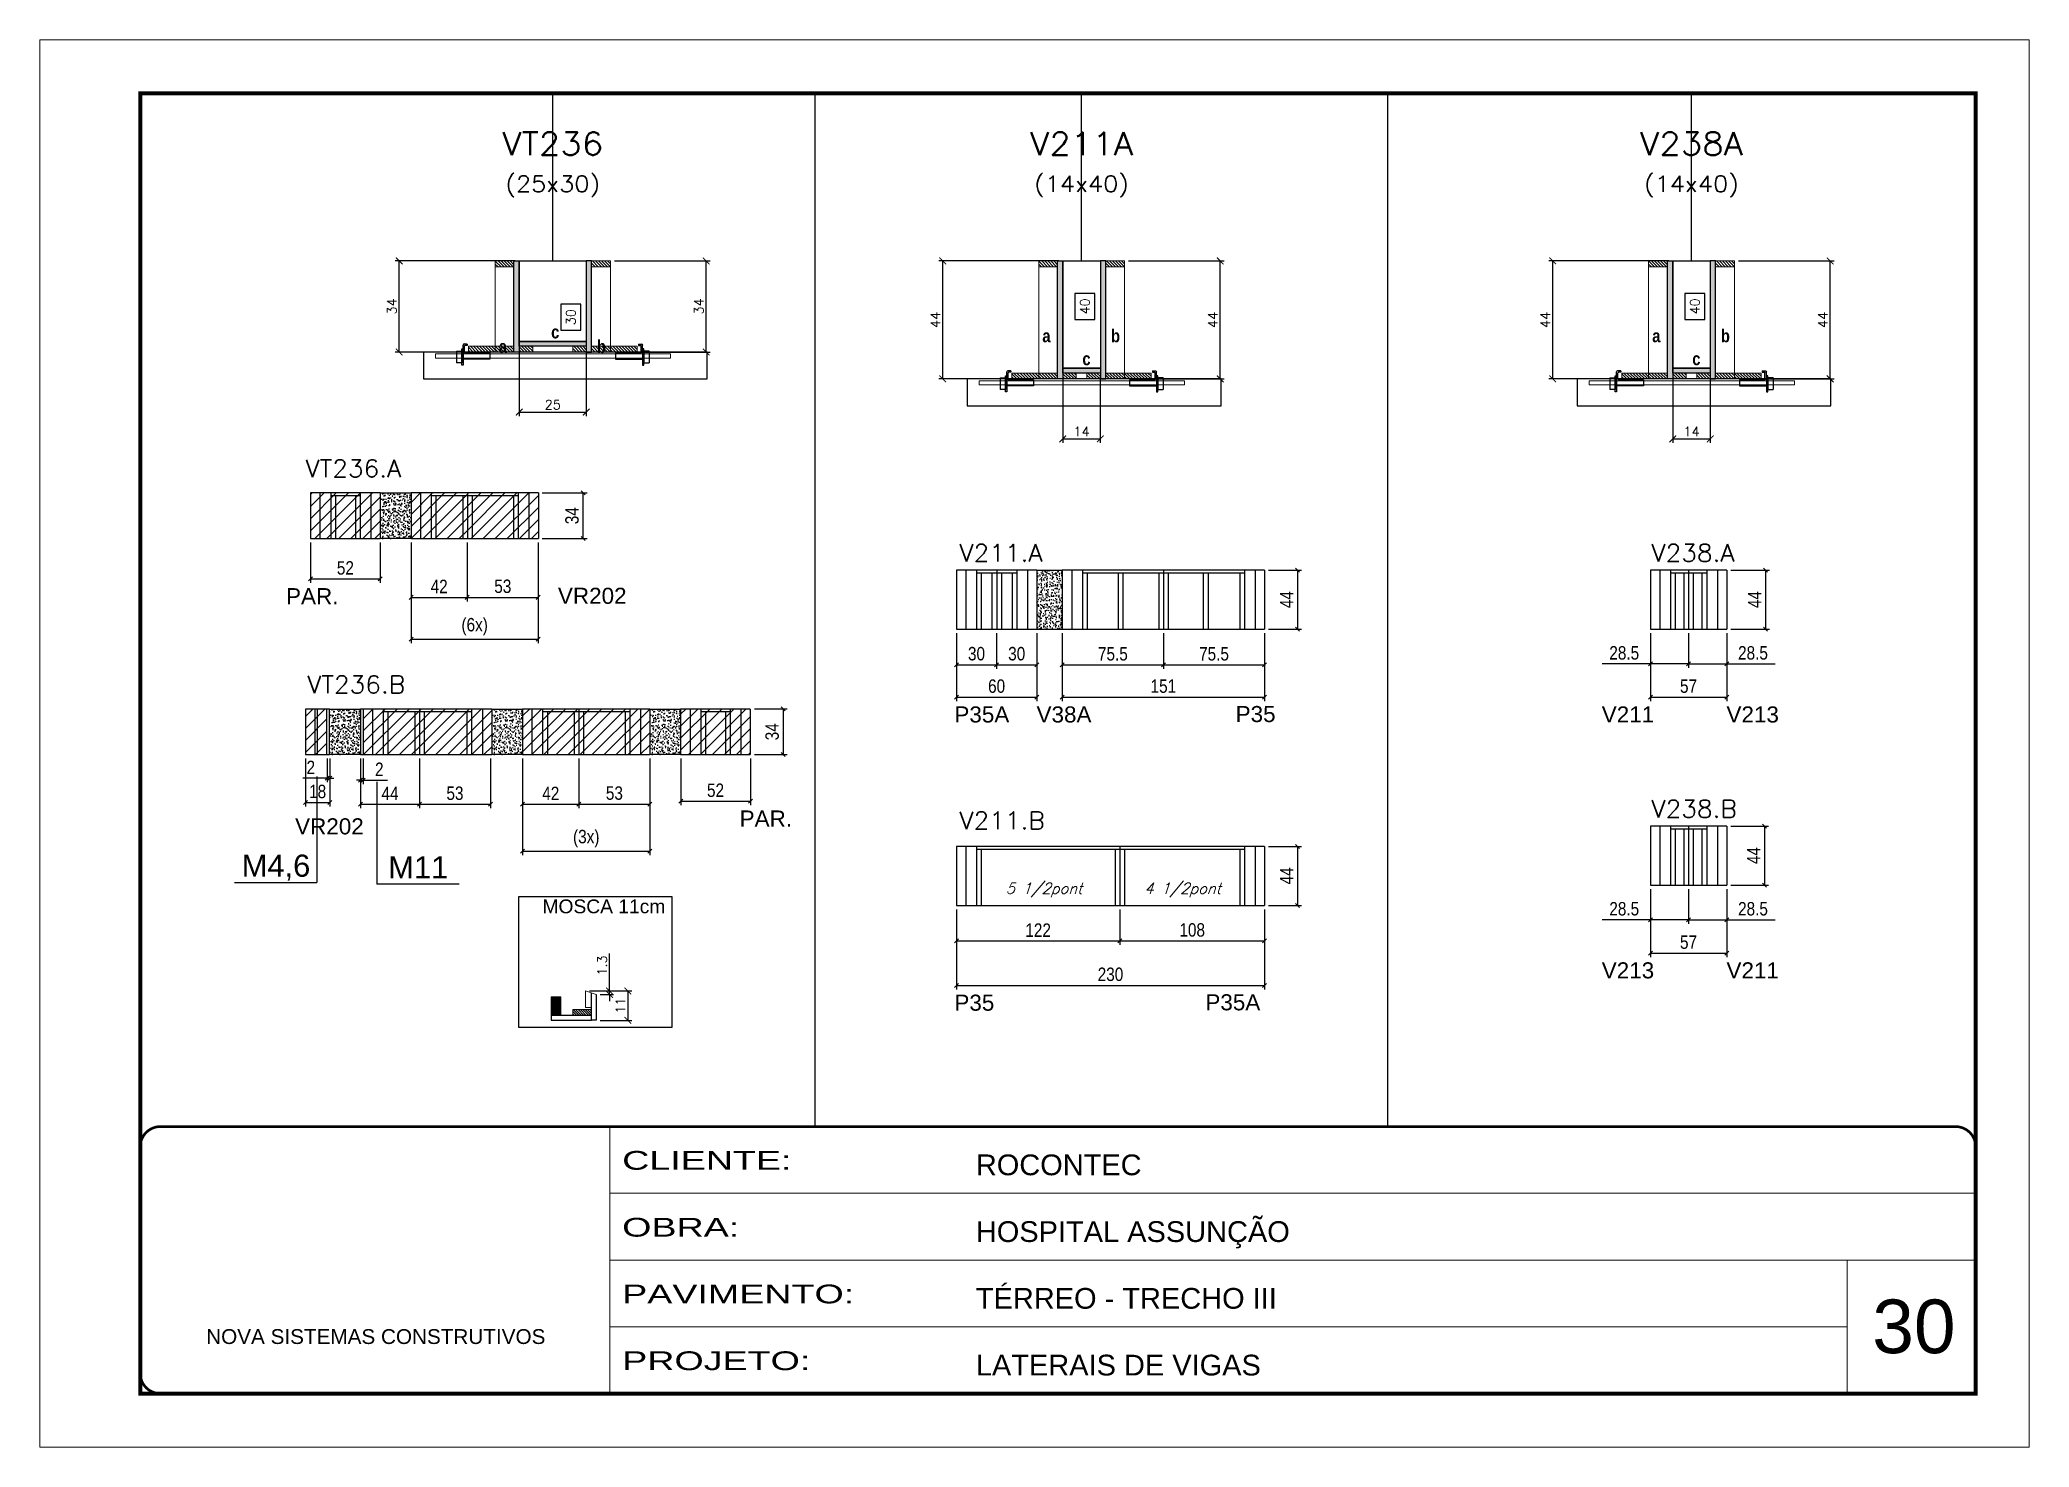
# Model space of a CAD drawing. Extents: x 137137 to 143418, y 10464 to 34486.
# Drawn here: x 138736 to 140221, y 25396 to 26446 of the extents above; entities that cross this region are included whole.
import ezdxf
from ezdxf.enums import TextEntityAlignment as Align

# ---------------------------------------------------------------- set-up
doc = ezdxf.new("R2010")
doc.units = 0
for name, pattern in [('CONTINUO', [0]), ('DASHED', [0.75, 0.5, -0.25]), ('HIDDEN', [0.375, 0.25, -0.125])]:
    doc.linetypes.add(name, pattern=pattern)
for name, color, linetype in [('5', 5, 'Continuous'), ('barrote', 251, 'Continuous'), ('COTA', 241, 'Continuous'), ('Cota Seção (2x)', 4, 'Continuous'), ('detalhes', 4, 'Continuous'), ('MARCAÇÃO', 90, 'Continuous'), ('MB Folha', 7, 'Continuous'), ('NOMENCLATURA', 7, 'Continuous'), ('Painéis', 200, 'Continuous'), ('presilha', 1, 'Continuous'), ('SARR_2.2x7', 40, 'Continuous'), ('SARR_3.5x7', 81, 'Continuous'), ('texto', 7, 'Continuous'), ('Texto de Titulo', 7, 'Continuous'), ('Texto Qtd Sarr', 242, 'Continuous')]:
    doc.layers.add(name, color=color, linetype=linetype)
for name, color, linetype, lineweight in [('CARIMBO', 255, 'Continuous', 9), ('CONCRETO', 251, 'Continuous', 25), ('Folhas', 255, 'Continuous', 9), ('Hachura', 251, 'Continuous', 9), ('Madeira', 126, 'Continuous', 18), ('Sarr 2.2x7', 40, 'Continuous', 9), ('SARRAFO DE PRESSAO', 251, 'DASHED', 9), ('SCO-___-LAJ', 2, 'Continuous', 0), ('Texto Seção', 7, 'Continuous', 15)]:
    doc.layers.add(name, color=color, linetype=linetype, lineweight=lineweight)
doc.styles.add('ARIAL', font='arial.ttf')
doc.styles.add('COTA TECNICA', font='techl___.ttf', dxfattribs={"height": 10})
doc.styles.add('REGUA-120', font='ROMANS.shx', dxfattribs={"height": 15})
doc.styles.add('Romans', font='romans.shx')
doc.styles.get("Standard").update_dxf_attribs({"font": 'arial.ttf'})
doc.styles.add('TECNICA', font='techb___.ttf', dxfattribs={"height": 10})
doc.styles.add('Tecnologia', font='')
doc.styles.get('Tecnologia').set_extended_font_data('Forgotten Futurist')
doc.dimstyles.new('Cota Seção (2x)', dxfattribs={"dimtxt": 7, "dimasz": 5, "dimexe": 3, "dimexo": 3, "dimgap": 2, "dimtad": 3, "dimdec": 1, "dimlfac": 0.5, "dimzin": 12, "dimdsep": 46, "dimtxsty": 'Romans', "dimblk": 'ARCHTICK', "dimcen": 0, "dimclrd": 4, "dimclre": 4, "dimclrt": 1, "dimadec": 1, "dimazin": 3, "dimtfac": 1, "dimtdec": 1, "dimtmove": 0, "dimatfit": 3, "dimldrblk": 'OBLIQUE', "dimfxl": 1, "dimtolj": 1, "dimtzin": 12, "dimarcsym": 0})
doc.dimstyles.new('Cota Seção interna', dxfattribs={"dimtxt": 7, "dimasz": 6, "dimexe": 0.18, "dimexo": 2, "dimgap": -4, "dimtad": 3, "dimdec": 1, "dimlfac": 0.5, "dimzin": 12, "dimdsep": 46, "dimtxsty": 'Romans', "dimblk": 'ARCHTICK', "dimcen": 0.09, "dimse1": 1, "dimse2": 1, "dimsd1": 1, "dimsd2": 1, "dimclrd": 180, "dimclre": 5, "dimclrt": 1, "dimadec": 0, "dimazin": 3, "dimtfac": 1, "dimtdec": 1, "dimtofl": 0, "dimtmove": 0, "dimatfit": 3, "dimldrblk": 'ARCHTICK', "dimfxl": 1, "dimtolj": 1, "dimtzin": 0, "dimarcsym": 0})
doc.dimstyles.new('PAINEL', dxfattribs={"dimtxt": 10, "dimasz": 3, "dimexe": 3, "dimexo": 3, "dimgap": 3, "dimtad": 1, "dimdec": 1, "dimzin": 12, "dimdsep": 46, "dimtxsty": 'COTA TECNICA', "dimblk1": 'OBLIQUE', "dimblk2": 'OBLIQUE', "dimsah": 1, "dimcen": 0.9, "dimclrd": 4, "dimclre": 4, "dimclrt": 240, "dimadec": 1, "dimazin": 3, "dimtfac": 1, "dimtdec": 1, "dimtmove": 0, "dimatfit": 3, "dimfxl": 1, "dimtolj": 1, "dimtzin": 12, "dimarcsym": 0})
pattern_1 = [(315, (162062.3315, 17983.1066), (1.12253202, 1.12253202), [])]
pattern_2 = [(315, (162050.3315, 17983.1066), (1.12253202, 1.12253202), [])]
pattern_3 = [(45, (-3516.694, -7e-12), (-4.49012806, 4.49012806), [])]
pattern_4 = [(315, (162446.0696, 17963.1066), (1.12253202, 1.12253202), [])]
pattern_5 = [(315, (162456.0696, 17963.1066), (1.12253202, 1.12253202), [])]
pattern_6 = [(315, (162901.323, 17963.1066), (1.12253202, 1.12253202), [])]
pattern_7 = [(315, (162911.323, 17963.1066), (1.12253202, 1.12253202), [])]

msp = doc.modelspace()

# ---------------------------------------------------------------- texts
at = {"layer": '5', "linetype": 'Continuous'}
for s, p in [('PAR.', (138919.61, 26024.66)), ('VR202', (139122.55, 26024.96)), ('P35A', (139418.49, 25936.42)), ('V38A', (139479.83, 25936.42)), ('P35', (139628.42, 25936.72)), ('V211', (139901.71, 25936.42)), ('V213', (139994.82, 25936.42)), ('PAR.', (139258.18, 25858.77)), ('VR202', (138926.38, 25852.95)), ('V213', (139901.71, 25745.5)), ('V211', (139994.82, 25745.5)), ('P35', (139418.49, 25721.39)), ('P35A', (139605.84, 25721.68))]:
    msp.add_text(s, height=12, rotation=0.00004, dxfattribs=at).set_placement(p)
at = {"layer": 'CARIMBO', "style": 'ARIAL'}
msp.add_text('30', height=40, dxfattribs=at).set_placement((140103.65, 25465.89))
at = {"layer": 'detalhes', "style": 'TECNICA'}
for s, p in [('c', (139117.47, 26222.99)), ('a', (139484.14, 26220.09)), ('b', (139535.38, 26220.08)), ('a', (139939.4, 26220.09)), ('b', (139990.63, 26220.08)), ('a', (139078.41, 26212.09)), ('b', (139151.64, 26212.08)), ('c', (139514.05, 26202.99)), ('c', (139969.3, 26202.99))]:
    msp.add_text(s, height=9.6, dxfattribs=at).set_placement(p)
at = {"layer": 'MB Folha', "style": 'ARIAL'}
msp.add_text('MOSCA 11cm', height=10.275, dxfattribs=at).set_placement((139202.73, 25794.09), align=Align.RIGHT)
at = {"layer": 'NOMENCLATURA', "linetype": 'Continuous'}
for s, p in [('M4,6', (138886.48, 25821.36)), ('M11', (138995.86, 25820.09))]:
    msp.add_text(s, height=16.5, dxfattribs=at).set_placement(p)
at = {"layer": 'texto', "color": 2, "char_height": 8, "attachment_point": 5, "style": 'Romans'}
for s, insert in [('{\\Q19;\\C256;5 1/2pont}', (139485.43, 25811.38)), ('{\\Q19;\\C256;4 1/2pont}', (139588.89, 25811.38))]:
    msp.add_mtext(s, dxfattribs=dict(at, insert=insert))
at = {"layer": 'Texto Seção', "style": 'REGUA-120', "width": 1.05}
for s, p in [('VT236.A', (138934.21, 26119.49)), ('V211.A', (139422.26, 26056.42)), ('V238.A', (139938.86, 26056.42)), ('VT236.B', (138935.49, 25958.3)), ('V211.B', (139422.26, 25856.82)), ('V238.B', (139938.86, 25865.5))]:
    msp.add_text(s, height=13, dxfattribs=at).set_placement(p)

# ---------------------------------------------------------------- blocks, each defined once
blk = doc.blocks.new('9999999999')
at = {"color": 30, "linetype": 'CONTINUO'}
for p, q in [((98564.6, 34230.2), (98564.6, 34429.4)), ((98564.6, 34379.6), (99584, 34379.6)), ((98564.6, 34329.8), (99488, 34329.8)), ((99584, 34329.8), (99488, 34329.8)), ((99488, 34329.8), (99488, 34230.2)), ((98564.6, 34280), (99488, 34280))]:
    blk.add_line(p, q, dxfattribs=at)
at = {"color": 30, "linetype": 'CONTINUO', "const_width": 2}
blk.add_lwpolyline([(99584, 34230.2), (99584, 34414.4, 0.414214), (99569, 34429.4), (98229, 34429.4, 0.414214), (98214, 34414.4), (98214, 34245.2, 0.414214), (98229, 34230.2), (99584, 34230.2)], format="xyb", dxfattribs=at)
at = {"layer": 'Folhas'}
blk.add_lwpolyline([(98139, 34190.2), (99624, 34190.2), (99624, 35240.2), (98139, 35240.2)], close=True, dxfattribs=at)
at = {"layer": 'Folhas', "color": 30, "const_width": 3}
blk.add_lwpolyline([(98214, 34230.2), (99584, 34230.2), (99584, 35200.2), (98214, 35200.2)], close=True, dxfattribs=at)
at = {"color": 7, "linetype": 'Continuous', "ltscale": 5, "style": 'ARIAL'}
for s, height, p in [('ROCONTEC', 15.48, (98837.7, 34393.1)), ('HOSPITAL ASSUNÇÃO', 15.483, (98837.7, 34343.3)), ('TÉRREO - TRECHO III', 15.483, (98837.7, 34293.5)), ('NOVA SISTEMAS CONSTRUTIVOS', 11.059, (98263.2, 34267.2)), ('LATERAIS DE VIGAS', 15.483, (98837.7, 34243.7))]:
    blk.add_text(s, height=height, dxfattribs=at).set_placement(p)
at = {"layer": 'Folhas', "color": 7, "style": 'Tecnologia', "width": 1.5}
for s, p in [('CLIENTE:', (98573.7, 34397.2)), ('OBRA:', (98573.7, 34347.3)), ('PAVIMENTO:', (98573.7, 34297.5)), ('PROJETO:', (98573.7, 34247.7))]:
    blk.add_text(s, height=14, dxfattribs=at).set_placement(p)
blk = doc.blocks.new('_ArchTick')
at = {"color": 0, "linetype": 'ByBlock', "const_width": 0.15}
blk.add_lwpolyline([(-0.5, -0.5), (0.5, 0.5)], dxfattribs=at)
blk = doc.blocks.new('*D5984')
at = {"layer": 'COTA', "color": 4, "lineweight": -2, "transparency": 16777216}
for p, q in [((139090.7, 26280.8), (139001.1, 26280.8)), ((139004.1, 26212.8), (139004.1, 26280.8)), ((139052.7, 26212.8), (139001.1, 26212.8))]:
    blk.add_line(p, q, dxfattribs=at)
at = {"layer": 'Defpoints', "color": 0, "transparency": 16777216}
for p in [(139004.1, 26280.8), (139093.7, 26280.8), (139055.7, 26212.8)]:
    blk.add_point(p, dxfattribs=at)
at = {"layer": 'COTA', "color": 4, "lineweight": -2, "transparency": 16777216, "xscale": 5, "yscale": 5, "zscale": 5}
for p, rotation in [((139004.1, 26280.8), 90), ((139004.1, 26212.8), 270)]:
    blk.add_blockref('_ArchTick', p, dxfattribs=dict(at, rotation=rotation))
at = {"layer": 'COTA', "color": 1, "transparency": 16777216, "insert": (138998.6, 26246.8), "char_height": 7, "attachment_point": 5, "rotation": 90, "style": 'Romans'}
blk.add_mtext('\\A1;34', dxfattribs=at)
blk = doc.blocks.new('_Oblique')
at = {"color": 0, "linetype": 'ByBlock', "lineweight": -2}
blk.add_line((-0.5, -0.5), (0.5, 0.5), dxfattribs=at)
blk = doc.blocks.new('*D5985')
at = {"layer": 'COTA', "color": 4, "lineweight": -2, "transparency": 16777216}
for p, q in [((139164.7, 26280.8), (139236.2, 26280.8)), ((139233.2, 26212.8), (139233.2, 26280.8)), ((139184.7, 26212.8), (139236.2, 26212.8))]:
    blk.add_line(p, q, dxfattribs=at)
at = {"layer": 'Defpoints', "color": 0, "transparency": 16777216}
for p in [(139161.7, 26280.8), (139233.2, 26280.8), (139181.7, 26212.8)]:
    blk.add_point(p, dxfattribs=at)
at = {"layer": 'COTA', "color": 4, "lineweight": -2, "transparency": 16777216, "xscale": 5, "yscale": 5, "zscale": 5}
for p, rotation in [((139233.2, 26280.8), 90), ((139233.2, 26212.8), 270)]:
    blk.add_blockref('_ArchTick', p, dxfattribs=dict(at, rotation=rotation))
at = {"layer": 'COTA', "color": 1, "transparency": 16777216, "insert": (139227.7, 26246.8), "char_height": 7, "attachment_point": 5, "rotation": 90, "style": 'Romans'}
blk.add_mtext('\\A1;34', dxfattribs=at)
blk = doc.blocks.new('*D5986')
at = {"layer": 'Cota Seção (2x)', "color": 180, "lineweight": -2, "transparency": 16777216}
for p, q in [((139139.7, 26248.4), (139124.7, 26248.4)), ((139124.7, 26248.4), (139124.7, 26229.1)), ((139139.7, 26229.1), (139139.7, 26248.4)), ((139124.7, 26229.1), (139139.7, 26229.1))]:
    blk.add_line(p, q, dxfattribs=at)
at = {"layer": 'Defpoints', "color": 0, "transparency": 16777216}
for p in [(139143.7, 26280.8), (139143.7, 26280.8), (139143.7, 26220.8)]:
    blk.add_point(p, dxfattribs=at)
at = {"layer": 'Cota Seção (2x)', "color": 1, "transparency": 16777216, "insert": (139132.2, 26238.8), "char_height": 7, "attachment_point": 5, "rotation": 90, "style": 'Romans'}
blk.add_mtext('\\A1;30', dxfattribs=at)
blk = doc.blocks.new('titulo1')
at = {"layer": 'Defpoints', "color": 252, "linetype": 'HIDDEN', "ltscale": 2}
blk.add_line((0, 0), (0, 125), dxfattribs=at)
at = {"layer": 'Defpoints', "style": 'Romans', "oblique": 15}
blk.add_attdef('FOLHA', text='', height=10, dxfattribs=at).set_placement((0, 15.6), align=Align.MIDDLE_CENTER)
at = {"layer": 'Texto Qtd Sarr', "color": 3, "style": 'Romans', "oblique": 15}
for tag, height, p in [('TITULO', 17, (0, 71.4)), ('SEÇÃO', 12, (0, 41.5))]:
    blk.add_attdef(tag, text='', height=height, dxfattribs=at).set_placement(p, align=Align.MIDDLE_CENTER)
blk = doc.blocks.new('PRESILHA METÁLICA 1')
at = {"layer": 'presilha'}
for p, q in [((0, 13), (6, 13)), ((0, 13), (0, 0)), ((6, 0), (0, 0)), ((6, 15.5), (7.5, 15.5)), ((6, -2.5), (6, 15.5)), ((6, 13), (6, 0)), ((7.5, 10.6), (7.5, 19.9)), ((7.5, 15.5), (7.5, -2.5)), ((37.5, 4.1), (7.5, 4.1)), ((12, 21), (8.6, 21)), ((9, 11.6), (9, 18.9)), ((12, 19.5), (9.6, 19.5)), ((37.5, 11), (9.6, 11)), ((12, 21), (12, 19.5)), ((37.5, 11), (37.5, 4.1)), ((7.5, -2.5), (6, -2.5))]:
    blk.add_line(p, q, dxfattribs=at)
for centre, radius, start, end in [((8.6, 19.9), 1.14, 90, 180), ((9.6, 18.9), 0.57, 90, 180), ((9.6, 11.6), 0.57, 180, 270)]:
    blk.add_arc(centre, radius, start, end, dxfattribs=at)
blk = doc.blocks.new('*D5987')
at = {"layer": 'COTA', "color": 4, "lineweight": -2, "transparency": 16777216}
for p, q in [((139093.7, 26214.2), (139093.7, 26165)), ((139143.7, 26214.2), (139143.7, 26165)), ((139093.7, 26168), (139143.7, 26168))]:
    blk.add_line(p, q, dxfattribs=at)
at = {"layer": 'Defpoints', "color": 0, "transparency": 16777216}
for p in [(139093.7, 26217.2), (139143.7, 26217.2), (139143.7, 26168)]:
    blk.add_point(p, dxfattribs=at)
at = {"layer": 'COTA', "color": 4, "lineweight": -2, "transparency": 16777216, "xscale": 5, "yscale": 5, "zscale": 5, "rotation": 180}
blk.add_blockref('_ArchTick', (139093.7, 26168), dxfattribs=at)
at = {"layer": 'COTA', "color": 4, "lineweight": -2, "transparency": 16777216, "xscale": 5, "yscale": 5, "zscale": 5}
blk.add_blockref('_ArchTick', (139143.7, 26168), dxfattribs=at)
at = {"layer": 'COTA', "color": 1, "transparency": 16777216, "insert": (139118.7, 26173.5), "char_height": 7, "attachment_point": 5, "style": 'Romans'}
blk.add_mtext('\\A1;25', dxfattribs=at)
blk = doc.blocks.new('*D5988')
at = {"layer": 'COTA', "color": 4, "linetype": 'ByBlock', "lineweight": -2, "transparency": 16777216}
for p, q in [((139214.2, 25909.5), (139214.2, 25874.7)), ((139266.2, 25909.5), (139266.2, 25874.7)), ((139214.2, 25877.7), (139266.2, 25877.7))]:
    blk.add_line(p, q, dxfattribs=at)
at = {"layer": 'Defpoints', "color": 0, "linetype": 'ByBlock', "transparency": 16777216}
for p in [(139214.2, 25912.5), (139266.2, 25912.5), (139266.2, 25877.7)]:
    blk.add_point(p, dxfattribs=at)
at = {"layer": 'COTA', "color": 4, "linetype": 'ByBlock', "lineweight": -2, "transparency": 16777216, "xscale": 3, "yscale": 3, "zscale": 3, "rotation": 180}
blk.add_blockref('_Oblique', (139214.2, 25877.7), dxfattribs=at)
at = {"layer": 'COTA', "color": 4, "linetype": 'ByBlock', "lineweight": -2, "transparency": 16777216, "xscale": 3, "yscale": 3, "zscale": 3}
blk.add_blockref('_Oblique', (139266.2, 25877.7), dxfattribs=at)
at = {"layer": 'COTA', "color": 240, "linetype": 'ByBlock', "transparency": 16777216, "insert": (139240.2, 25885.8), "char_height": 10, "attachment_point": 5, "style": 'COTA TECNICA'}
blk.add_mtext('\\A1;52', dxfattribs=at)
blk = doc.blocks.new('*D5989')
at = {"layer": 'COTA', "color": 4, "linetype": 'ByBlock', "lineweight": -2, "transparency": 16777216}
for p, q in [((139269.2, 25946.5), (139293.7, 25946.5)), ((139290.7, 25946.5), (139290.7, 25912.5)), ((139269.2, 25912.5), (139293.7, 25912.5))]:
    blk.add_line(p, q, dxfattribs=at)
at = {"layer": 'Defpoints', "color": 0, "linetype": 'ByBlock', "transparency": 16777216}
for p in [(139266.2, 25946.5), (139266.2, 25912.5), (139290.7, 25912.5)]:
    blk.add_point(p, dxfattribs=at)
at = {"layer": 'COTA', "color": 4, "linetype": 'ByBlock', "lineweight": -2, "transparency": 16777216, "xscale": 3, "yscale": 3, "zscale": 3}
for p, rotation in [((139290.7, 25946.5), 90), ((139290.7, 25912.5), 270)]:
    blk.add_blockref('_Oblique', p, dxfattribs=dict(at, rotation=rotation))
at = {"layer": 'COTA', "color": 240, "linetype": 'ByBlock', "transparency": 16777216, "insert": (139282.5, 25929.5), "char_height": 10, "attachment_point": 5, "rotation": 90, "style": 'COTA TECNICA'}
blk.add_mtext('\\A1;34', dxfattribs=at)
blk = doc.blocks.new('*D5990')
at = {"layer": 'COTA', "color": 4, "linetype": 'ByBlock', "lineweight": -2, "transparency": 16777216}
for p, q in [((138937.9, 26070.7), (138937.9, 26040.6)), ((138989.9, 26070.7), (138989.9, 26040.6)), ((138937.9, 26043.6), (138989.9, 26043.6))]:
    blk.add_line(p, q, dxfattribs=at)
at = {"layer": 'Defpoints', "color": 0, "linetype": 'ByBlock', "transparency": 16777216}
for p in [(138937.9, 26073.7), (138989.9, 26073.7), (138989.9, 26043.6)]:
    blk.add_point(p, dxfattribs=at)
at = {"layer": 'COTA', "color": 4, "linetype": 'ByBlock', "lineweight": -2, "transparency": 16777216, "xscale": 3, "yscale": 3, "zscale": 3, "rotation": 180}
blk.add_blockref('_Oblique', (138937.9, 26043.6), dxfattribs=at)
at = {"layer": 'COTA', "color": 4, "linetype": 'ByBlock', "lineweight": -2, "transparency": 16777216, "xscale": 3, "yscale": 3, "zscale": 3}
blk.add_blockref('_Oblique', (138989.9, 26043.6), dxfattribs=at)
at = {"layer": 'COTA', "color": 240, "linetype": 'ByBlock', "transparency": 16777216, "insert": (138963.9, 26051.7), "char_height": 10, "attachment_point": 5, "style": 'COTA TECNICA'}
blk.add_mtext('\\A1;52', dxfattribs=at)
blk = doc.blocks.new('*D6149')
at = {"layer": 'COTA', "color": 4, "lineweight": -2, "transparency": 16777216}
for p, q in [((139012.9, 26070.7), (139012.9, 25995.7)), ((139107.9, 26070.7), (139107.9, 25995.7)), ((139012.9, 25998.7), (139107.9, 25998.7))]:
    blk.add_line(p, q, dxfattribs=at)
at = {"layer": 'Defpoints', "color": 0, "transparency": 16777216}
for p in [(139012.9, 26073.7), (139107.9, 26073.7), (139107.9, 25998.7)]:
    blk.add_point(p, dxfattribs=at)
at = {"layer": 'COTA', "color": 4, "lineweight": -2, "transparency": 16777216, "xscale": 3, "yscale": 3, "zscale": 3, "rotation": 180}
blk.add_blockref('_Oblique', (139012.9, 25998.7), dxfattribs=at)
at = {"layer": 'COTA', "color": 4, "lineweight": -2, "transparency": 16777216, "xscale": 3, "yscale": 3, "zscale": 3}
blk.add_blockref('_Oblique', (139107.9, 25998.7), dxfattribs=at)
at = {"layer": 'COTA', "color": 240, "transparency": 16777216, "insert": (139060.4, 26007.9), "char_height": 10, "attachment_point": 5, "style": 'COTA TECNICA'}
blk.add_mtext('\\A1;(6x)', dxfattribs=at)
blk = doc.blocks.new('*D6150')
at = {"layer": 'COTA', "color": 4, "lineweight": -2, "transparency": 16777216}
for p, q in [((139110.9, 26107.7), (139144.3, 26107.7)), ((139141.3, 26073.7), (139141.3, 26107.7)), ((139110.9, 26073.7), (139144.3, 26073.7))]:
    blk.add_line(p, q, dxfattribs=at)
at = {"layer": 'Defpoints', "color": 0, "transparency": 16777216}
for p in [(139107.9, 26107.7), (139141.3, 26107.7), (139107.9, 26073.7)]:
    blk.add_point(p, dxfattribs=at)
at = {"layer": 'COTA', "color": 4, "lineweight": -2, "transparency": 16777216, "xscale": 3, "yscale": 3, "zscale": 3}
for p, rotation in [((139141.3, 26107.7), 90), ((139141.3, 26073.7), 270)]:
    blk.add_blockref('_Oblique', p, dxfattribs=dict(at, rotation=rotation))
at = {"layer": 'COTA', "color": 240, "transparency": 16777216, "insert": (139133.1, 26090.7), "char_height": 10, "attachment_point": 5, "rotation": 90, "style": 'COTA TECNICA'}
blk.add_mtext('\\A1;34', dxfattribs=at)
blk = doc.blocks.new('*D6151')
at = {"layer": 'COTA', "color": 4, "lineweight": -2, "transparency": 16777216}
for p, q in [((138975.2, 25909.5), (138975.2, 25890.5)), ((138977.2, 25909.5), (138977.2, 25890.5)), ((138975.2, 25893.5), (138972.2, 25893.5)), ((138975.2, 25893.5), (138977.2, 25893.5)), ((138977.2, 25893.5), (138995.3, 25893.5))]:
    blk.add_line(p, q, dxfattribs=at)
at = {"layer": 'Defpoints', "color": 0, "transparency": 16777216}
for p in [(138975.2, 25912.5), (138977.2, 25912.5), (138977.2, 25893.5)]:
    blk.add_point(p, dxfattribs=at)
at = {"layer": 'COTA', "color": 4, "lineweight": -2, "transparency": 16777216, "xscale": 3, "yscale": 3, "zscale": 3}
blk.add_blockref('_Oblique', (138975.2, 25893.5), dxfattribs=at)
at = {"layer": 'COTA', "color": 4, "lineweight": -2, "transparency": 16777216, "xscale": 3, "yscale": 3, "zscale": 3, "rotation": 180}
blk.add_blockref('_Oblique', (138977.2, 25893.5), dxfattribs=at)
at = {"layer": 'COTA', "color": 240, "transparency": 16777216, "insert": (138989.2, 25901.5), "char_height": 10, "attachment_point": 5, "style": 'COTA TECNICA'}
blk.add_mtext('\\A1;2', dxfattribs=at)
blk = doc.blocks.new('*D5991')
at = {"layer": 'COTA', "color": 4, "lineweight": -2, "transparency": 16777216}
for p, q in [((139154.2, 25736.1), (139177.8, 25736.1)), ((139174.8, 25736.1), (139174.8, 25714.2)), ((139154.2, 25714.2), (139177.8, 25714.2))]:
    blk.add_line(p, q, dxfattribs=at)
at = {"layer": 'Defpoints', "color": 0, "transparency": 16777216}
for p in [(139151.2, 25736.1), (139151.2, 25714.2), (139174.8, 25714.2)]:
    blk.add_point(p, dxfattribs=at)
at = {"layer": 'COTA', "color": 4, "lineweight": -2, "transparency": 16777216, "xscale": 5, "yscale": 5, "zscale": 5}
for p, rotation in [((139174.8, 25736.1), 90), ((139174.8, 25714.2), 270)]:
    blk.add_blockref('_ArchTick', p, dxfattribs=dict(at, rotation=rotation))
at = {"layer": 'COTA', "color": 1, "transparency": 16777216, "insert": (139169.3, 25725.2), "char_height": 7, "attachment_point": 5, "rotation": 90, "style": 'Romans'}
blk.add_mtext('\\A1;11', dxfattribs=at)
blk = doc.blocks.new('*D6152')
at = {"layer": 'COTA', "color": 4, "lineweight": -2, "transparency": 16777216}
for p, q in [((139161.1, 25736.1), (139161.1, 25764)), ((139146.2, 25736.1), (139164.1, 25736.1)), ((139161.1, 25733.5), (139161.1, 25736.1)), ((139154.2, 25733.5), (139164.1, 25733.5)), ((139161.1, 25733.5), (139161.1, 25728.5))]:
    blk.add_line(p, q, dxfattribs=at)
at = {"layer": 'Defpoints', "color": 0, "transparency": 16777216}
for p in [(139143.2, 25736.1), (139151.2, 25733.5), (139161.1, 25733.5)]:
    blk.add_point(p, dxfattribs=at)
at = {"layer": 'COTA', "color": 4, "lineweight": -2, "transparency": 16777216, "xscale": 5, "yscale": 5, "zscale": 5}
for p, rotation in [((139161.1, 25736.1), 270), ((139161.1, 25733.5), 90)]:
    blk.add_blockref('_ArchTick', p, dxfattribs=dict(at, rotation=rotation))
at = {"layer": 'COTA', "color": 1, "transparency": 16777216, "insert": (139155.6, 25755.1), "char_height": 7, "attachment_point": 5, "rotation": 90, "style": 'Romans'}
blk.add_mtext('\\A1;1.3', dxfattribs=at)
blk = doc.blocks.new('*D6153')
at = {"layer": 'COTA', "color": 4, "lineweight": -2, "transparency": 16777216}
for p, q in [((139096.2, 25909.5), (139096.2, 25837.5)), ((139191.2, 25909.5), (139191.2, 25837.5)), ((139096.2, 25840.5), (139191.2, 25840.5))]:
    blk.add_line(p, q, dxfattribs=at)
at = {"layer": 'Defpoints', "color": 0, "transparency": 16777216}
for p in [(139096.2, 25912.5), (139191.2, 25912.5), (139191.2, 25840.5)]:
    blk.add_point(p, dxfattribs=at)
at = {"layer": 'COTA', "color": 4, "lineweight": -2, "transparency": 16777216, "xscale": 3, "yscale": 3, "zscale": 3, "rotation": 180}
blk.add_blockref('_Oblique', (139096.2, 25840.5), dxfattribs=at)
at = {"layer": 'COTA', "color": 4, "lineweight": -2, "transparency": 16777216, "xscale": 3, "yscale": 3, "zscale": 3}
blk.add_blockref('_Oblique', (139191.2, 25840.5), dxfattribs=at)
at = {"layer": 'COTA', "color": 240, "transparency": 16777216, "insert": (139143.7, 25849.8), "char_height": 10, "attachment_point": 5, "style": 'COTA TECNICA'}
blk.add_mtext('\\A1;(3x)', dxfattribs=at)
blk = doc.blocks.new('*D6154')
at = {"layer": 'COTA', "color": 4, "lineweight": -2, "transparency": 16777216}
for p, q in [((138934.2, 25909.5), (138934.2, 25873.8)), ((138952.2, 25909.5), (138952.2, 25873.8)), ((138934.2, 25876.8), (138952.2, 25876.8))]:
    blk.add_line(p, q, dxfattribs=at)
at = {"layer": 'Defpoints', "color": 0, "transparency": 16777216}
for p in [(138934.2, 25912.5), (138952.2, 25912.5), (138952.2, 25876.8)]:
    blk.add_point(p, dxfattribs=at)
at = {"layer": 'COTA', "color": 4, "lineweight": -2, "transparency": 16777216, "xscale": 3, "yscale": 3, "zscale": 3, "rotation": 180}
blk.add_blockref('_Oblique', (138934.2, 25876.8), dxfattribs=at)
at = {"layer": 'COTA', "color": 4, "lineweight": -2, "transparency": 16777216, "xscale": 3, "yscale": 3, "zscale": 3}
blk.add_blockref('_Oblique', (138952.2, 25876.8), dxfattribs=at)
at = {"layer": 'COTA', "color": 240, "transparency": 16777216, "insert": (138943.2, 25884.9), "char_height": 10, "attachment_point": 5, "style": 'COTA TECNICA'}
blk.add_mtext('\\A1;18', dxfattribs=at)
blk = doc.blocks.new('*D6155')
at = {"layer": 'COTA', "color": 4, "lineweight": -2, "transparency": 16777216}
for p, q in [((138950.2, 25909.5), (138950.2, 25891.9)), ((138952.2, 25909.5), (138952.2, 25891.9)), ((138950.2, 25894.9), (138932.1, 25894.9)), ((138952.2, 25894.9), (138950.2, 25894.9)), ((138952.2, 25894.9), (138955.2, 25894.9))]:
    blk.add_line(p, q, dxfattribs=at)
at = {"layer": 'Defpoints', "color": 0, "transparency": 16777216}
for p in [(138950.2, 25912.5), (138952.2, 25912.5), (138950.2, 25894.9)]:
    blk.add_point(p, dxfattribs=at)
at = {"layer": 'COTA', "color": 4, "lineweight": -2, "transparency": 16777216, "xscale": 3, "yscale": 3, "zscale": 3}
blk.add_blockref('_Oblique', (138950.2, 25894.9), dxfattribs=at)
at = {"layer": 'COTA', "color": 4, "lineweight": -2, "transparency": 16777216, "xscale": 3, "yscale": 3, "zscale": 3, "rotation": 180}
blk.add_blockref('_Oblique', (138952.2, 25894.9), dxfattribs=at)
at = {"layer": 'COTA', "color": 240, "transparency": 16777216, "insert": (138938.1, 25902.9), "char_height": 10, "attachment_point": 5, "style": 'COTA TECNICA'}
blk.add_mtext('\\A1;2', dxfattribs=at)
blk = doc.blocks.new('*D6170')
at = {"layer": 'COTA', "color": 4, "lineweight": -2, "transparency": 16777216}
for p, q in [((139012.9, 26070.7), (139012.9, 26026.8)), ((139054.9, 26070.7), (139054.9, 26026.8)), ((139012.9, 26029.8), (139054.9, 26029.8))]:
    blk.add_line(p, q, dxfattribs=at)
at = {"layer": 'Defpoints', "color": 0, "transparency": 16777216}
for p in [(139012.9, 26073.7), (139054.9, 26073.7), (139054.9, 26029.8)]:
    blk.add_point(p, dxfattribs=at)
at = {"layer": 'COTA', "color": 4, "lineweight": -2, "transparency": 16777216, "xscale": 3, "yscale": 3, "zscale": 3, "rotation": 180}
blk.add_blockref('_Oblique', (139012.9, 26029.8), dxfattribs=at)
at = {"layer": 'COTA', "color": 4, "lineweight": -2, "transparency": 16777216, "xscale": 3, "yscale": 3, "zscale": 3}
blk.add_blockref('_Oblique', (139054.9, 26029.8), dxfattribs=at)
at = {"layer": 'COTA', "color": 240, "transparency": 16777216, "insert": (139033.9, 26037.9), "char_height": 10, "attachment_point": 5, "style": 'COTA TECNICA'}
blk.add_mtext('\\A1;42', dxfattribs=at)
blk = doc.blocks.new('*D6171')
at = {"layer": 'COTA', "color": 4, "lineweight": -2, "transparency": 16777216}
for p, q in [((139054.9, 26070.7), (139054.9, 26026.8)), ((139107.9, 26070.7), (139107.9, 26026.8)), ((139054.9, 26029.8), (139107.9, 26029.8))]:
    blk.add_line(p, q, dxfattribs=at)
at = {"layer": 'Defpoints', "color": 0, "transparency": 16777216}
for p in [(139054.9, 26073.7), (139107.9, 26073.7), (139107.9, 26029.8)]:
    blk.add_point(p, dxfattribs=at)
at = {"layer": 'COTA', "color": 4, "lineweight": -2, "transparency": 16777216, "xscale": 3, "yscale": 3, "zscale": 3, "rotation": 180}
blk.add_blockref('_Oblique', (139054.9, 26029.8), dxfattribs=at)
at = {"layer": 'COTA', "color": 4, "lineweight": -2, "transparency": 16777216, "xscale": 3, "yscale": 3, "zscale": 3}
blk.add_blockref('_Oblique', (139107.9, 26029.8), dxfattribs=at)
at = {"layer": 'COTA', "color": 240, "transparency": 16777216, "insert": (139081.4, 26038), "char_height": 10, "attachment_point": 5, "style": 'COTA TECNICA'}
blk.add_mtext('\\A1;53', dxfattribs=at)
blk = doc.blocks.new('*D6172')
at = {"layer": 'COTA', "color": 4, "lineweight": -2, "transparency": 16777216}
for p, q in [((138975.2, 25909.5), (138975.2, 25872.4)), ((139019.2, 25909.5), (139019.2, 25872.4)), ((138975.2, 25875.4), (139019.2, 25875.4))]:
    blk.add_line(p, q, dxfattribs=at)
at = {"layer": 'Defpoints', "color": 0, "transparency": 16777216}
for p in [(138975.2, 25912.5), (139019.2, 25912.5), (139019.2, 25875.4)]:
    blk.add_point(p, dxfattribs=at)
at = {"layer": 'COTA', "color": 4, "lineweight": -2, "transparency": 16777216, "xscale": 3, "yscale": 3, "zscale": 3, "rotation": 180}
blk.add_blockref('_Oblique', (138975.2, 25875.4), dxfattribs=at)
at = {"layer": 'COTA', "color": 4, "lineweight": -2, "transparency": 16777216, "xscale": 3, "yscale": 3, "zscale": 3}
blk.add_blockref('_Oblique', (139019.2, 25875.4), dxfattribs=at)
at = {"layer": 'COTA', "color": 240, "transparency": 16777216, "insert": (138997.2, 25883.5), "char_height": 10, "attachment_point": 5, "style": 'COTA TECNICA'}
blk.add_mtext('\\A1;44', dxfattribs=at)
blk = doc.blocks.new('*D6173')
at = {"layer": 'COTA', "color": 4, "lineweight": -2, "transparency": 16777216}
for p, q in [((139019.2, 25909.5), (139019.2, 25872.4)), ((139072.2, 25909.5), (139072.2, 25872.4)), ((139019.2, 25875.4), (139072.2, 25875.4))]:
    blk.add_line(p, q, dxfattribs=at)
at = {"layer": 'Defpoints', "color": 0, "transparency": 16777216}
for p in [(139019.2, 25912.5), (139072.2, 25912.5), (139072.2, 25875.4)]:
    blk.add_point(p, dxfattribs=at)
at = {"layer": 'COTA', "color": 4, "lineweight": -2, "transparency": 16777216, "xscale": 3, "yscale": 3, "zscale": 3, "rotation": 180}
blk.add_blockref('_Oblique', (139019.2, 25875.4), dxfattribs=at)
at = {"layer": 'COTA', "color": 4, "lineweight": -2, "transparency": 16777216, "xscale": 3, "yscale": 3, "zscale": 3}
blk.add_blockref('_Oblique', (139072.2, 25875.4), dxfattribs=at)
at = {"layer": 'COTA', "color": 240, "transparency": 16777216, "insert": (139045.7, 25883.6), "char_height": 10, "attachment_point": 5, "style": 'COTA TECNICA'}
blk.add_mtext('\\A1;53', dxfattribs=at)
blk = doc.blocks.new('*D6174')
at = {"layer": 'COTA', "color": 4, "lineweight": -2, "transparency": 16777216}
for p, q in [((139096.2, 25909.5), (139096.2, 25872.5)), ((139138.2, 25909.5), (139138.2, 25872.5)), ((139096.2, 25875.5), (139138.2, 25875.5))]:
    blk.add_line(p, q, dxfattribs=at)
at = {"layer": 'Defpoints', "color": 0, "transparency": 16777216}
for p in [(139096.2, 25912.5), (139138.2, 25912.5), (139138.2, 25875.5)]:
    blk.add_point(p, dxfattribs=at)
at = {"layer": 'COTA', "color": 4, "lineweight": -2, "transparency": 16777216, "xscale": 3, "yscale": 3, "zscale": 3, "rotation": 180}
blk.add_blockref('_Oblique', (139096.2, 25875.5), dxfattribs=at)
at = {"layer": 'COTA', "color": 4, "lineweight": -2, "transparency": 16777216, "xscale": 3, "yscale": 3, "zscale": 3}
blk.add_blockref('_Oblique', (139138.2, 25875.5), dxfattribs=at)
at = {"layer": 'COTA', "color": 240, "transparency": 16777216, "insert": (139117.2, 25883.5), "char_height": 10, "attachment_point": 5, "style": 'COTA TECNICA'}
blk.add_mtext('\\A1;42', dxfattribs=at)
blk = doc.blocks.new('*D6175')
at = {"layer": 'COTA', "color": 4, "lineweight": -2, "transparency": 16777216}
for p, q in [((139138.2, 25909.5), (139138.2, 25872.5)), ((139191.2, 25909.5), (139191.2, 25872.5)), ((139138.2, 25875.5), (139191.2, 25875.5))]:
    blk.add_line(p, q, dxfattribs=at)
at = {"layer": 'Defpoints', "color": 0, "transparency": 16777216}
for p in [(139138.2, 25912.5), (139191.2, 25912.5), (139191.2, 25875.5)]:
    blk.add_point(p, dxfattribs=at)
at = {"layer": 'COTA', "color": 4, "lineweight": -2, "transparency": 16777216, "xscale": 3, "yscale": 3, "zscale": 3, "rotation": 180}
blk.add_blockref('_Oblique', (139138.2, 25875.5), dxfattribs=at)
at = {"layer": 'COTA', "color": 4, "lineweight": -2, "transparency": 16777216, "xscale": 3, "yscale": 3, "zscale": 3}
blk.add_blockref('_Oblique', (139191.2, 25875.5), dxfattribs=at)
at = {"layer": 'COTA', "color": 240, "transparency": 16777216, "insert": (139164.7, 25883.7), "char_height": 10, "attachment_point": 5, "style": 'COTA TECNICA'}
blk.add_mtext('\\A1;53', dxfattribs=at)
blk = doc.blocks.new('*D6096')
at = {"layer": 'COTA', "color": 4, "linetype": 'ByBlock', "lineweight": -2, "transparency": 16777216}
for p, q in [((139420, 26003.1), (139420, 25952.4)), ((139480, 26003.1), (139480, 25952.4)), ((139420, 25955.4), (139480, 25955.4))]:
    blk.add_line(p, q, dxfattribs=at)
at = {"layer": 'Defpoints', "color": 0, "linetype": 'ByBlock', "transparency": 16777216}
for p in [(139420, 26006.1), (139480, 26006.1), (139480, 25955.4)]:
    blk.add_point(p, dxfattribs=at)
at = {"layer": 'COTA', "color": 4, "linetype": 'ByBlock', "lineweight": -2, "transparency": 16777216, "xscale": 3, "yscale": 3, "zscale": 3, "rotation": 180}
blk.add_blockref('_Oblique', (139420, 25955.4), dxfattribs=at)
at = {"layer": 'COTA', "color": 4, "linetype": 'ByBlock', "lineweight": -2, "transparency": 16777216, "xscale": 3, "yscale": 3, "zscale": 3}
blk.add_blockref('_Oblique', (139480, 25955.4), dxfattribs=at)
at = {"layer": 'COTA', "color": 240, "linetype": 'ByBlock', "transparency": 16777216, "insert": (139450, 25963.5), "char_height": 10, "attachment_point": 5, "style": 'COTA TECNICA'}
blk.add_mtext('\\A1;60', dxfattribs=at)
blk = doc.blocks.new('*D6105')
at = {"layer": 'COTA', "color": 4, "lineweight": -2, "transparency": 16777216}
for p, q in [((139496.4, 26280.8), (139406.8, 26280.8)), ((139409.8, 26192.8), (139409.8, 26280.8)), ((139458.4, 26192.8), (139406.8, 26192.8))]:
    blk.add_line(p, q, dxfattribs=at)
at = {"layer": 'Defpoints', "color": 0, "transparency": 16777216}
for p in [(139409.8, 26280.8), (139499.4, 26280.8), (139461.4, 26192.8)]:
    blk.add_point(p, dxfattribs=at)
at = {"layer": 'COTA', "color": 4, "lineweight": -2, "transparency": 16777216, "xscale": 5, "yscale": 5, "zscale": 5}
for p, rotation in [((139409.8, 26280.8), 90), ((139409.8, 26192.8), 270)]:
    blk.add_blockref('_ArchTick', p, dxfattribs=dict(at, rotation=rotation))
at = {"layer": 'COTA', "color": 1, "transparency": 16777216, "insert": (139404.3, 26236.8), "char_height": 7, "attachment_point": 5, "rotation": 90, "style": 'Romans'}
blk.add_mtext('\\A1;44', dxfattribs=at)
blk = doc.blocks.new('*D6106')
at = {"layer": 'COTA', "color": 4, "lineweight": -2, "transparency": 16777216}
for p, q in [((139548.4, 26280.8), (139619.9, 26280.8)), ((139616.9, 26192.8), (139616.9, 26280.8)), ((139568.4, 26192.8), (139619.9, 26192.8))]:
    blk.add_line(p, q, dxfattribs=at)
at = {"layer": 'Defpoints', "color": 0, "transparency": 16777216}
for p in [(139545.4, 26280.8), (139616.9, 26280.8), (139565.4, 26192.8)]:
    blk.add_point(p, dxfattribs=at)
at = {"layer": 'COTA', "color": 4, "lineweight": -2, "transparency": 16777216, "xscale": 5, "yscale": 5, "zscale": 5}
for p, rotation in [((139616.9, 26280.8), 90), ((139616.9, 26192.8), 270)]:
    blk.add_blockref('_ArchTick', p, dxfattribs=dict(at, rotation=rotation))
at = {"layer": 'COTA', "color": 1, "transparency": 16777216, "insert": (139611.4, 26236.8), "char_height": 7, "attachment_point": 5, "rotation": 90, "style": 'Romans'}
blk.add_mtext('\\A1;44', dxfattribs=at)
blk = doc.blocks.new('*D6107')
at = {"layer": 'Cota Seção (2x)', "color": 180, "lineweight": -2, "transparency": 16777216}
for p, q in [((139523.4, 26256.4), (139508.4, 26256.4)), ((139508.4, 26256.4), (139508.4, 26237.1)), ((139523.4, 26237.1), (139523.4, 26256.4)), ((139508.4, 26237.1), (139523.4, 26237.1))]:
    blk.add_line(p, q, dxfattribs=at)
at = {"layer": 'Defpoints', "color": 0, "transparency": 16777216}
for p in [(139527.4, 26280.8), (139527.4, 26280.8), (139527.4, 26200.8)]:
    blk.add_point(p, dxfattribs=at)
at = {"layer": 'Cota Seção (2x)', "color": 1, "transparency": 16777216, "insert": (139515.9, 26246.8), "char_height": 7, "attachment_point": 5, "rotation": 90, "style": 'Romans'}
blk.add_mtext('\\A1;40', dxfattribs=at)
blk = doc.blocks.new('*D6108')
at = {"layer": 'COTA', "color": 4, "lineweight": -2, "transparency": 16777216}
for p, q in [((139499.4, 26194.2), (139499.4, 26145)), ((139527.4, 26194.2), (139527.4, 26145)), ((139499.4, 26148), (139527.4, 26148))]:
    blk.add_line(p, q, dxfattribs=at)
at = {"layer": 'Defpoints', "color": 0, "transparency": 16777216}
for p in [(139499.4, 26197.2), (139527.4, 26197.2), (139527.4, 26148)]:
    blk.add_point(p, dxfattribs=at)
at = {"layer": 'COTA', "color": 4, "lineweight": -2, "transparency": 16777216, "xscale": 5, "yscale": 5, "zscale": 5, "rotation": 180}
blk.add_blockref('_ArchTick', (139499.4, 26148), dxfattribs=at)
at = {"layer": 'COTA', "color": 4, "lineweight": -2, "transparency": 16777216, "xscale": 5, "yscale": 5, "zscale": 5}
blk.add_blockref('_ArchTick', (139527.4, 26148), dxfattribs=at)
at = {"layer": 'COTA', "color": 1, "transparency": 16777216, "insert": (139513.4, 26153.5), "char_height": 7, "attachment_point": 5, "style": 'Romans'}
blk.add_mtext('\\A1;14', dxfattribs=at)
blk = doc.blocks.new('*D6109')
at = {"layer": 'COTA', "color": 4, "linetype": 'ByBlock', "lineweight": -2, "transparency": 16777216}
for p, q in [((139420, 25797), (139420, 25737.3)), ((139650, 25797), (139650, 25737.3)), ((139420, 25740.3), (139650, 25740.3))]:
    blk.add_line(p, q, dxfattribs=at)
at = {"layer": 'Defpoints', "color": 0, "linetype": 'ByBlock', "transparency": 16777216}
for p in [(139420, 25800), (139650, 25800), (139650, 25740.3)]:
    blk.add_point(p, dxfattribs=at)
at = {"layer": 'COTA', "color": 4, "linetype": 'ByBlock', "lineweight": -2, "transparency": 16777216, "xscale": 3, "yscale": 3, "zscale": 3, "rotation": 180}
blk.add_blockref('_Oblique', (139420, 25740.3), dxfattribs=at)
at = {"layer": 'COTA', "color": 4, "linetype": 'ByBlock', "lineweight": -2, "transparency": 16777216, "xscale": 3, "yscale": 3, "zscale": 3}
blk.add_blockref('_Oblique', (139650, 25740.3), dxfattribs=at)
at = {"layer": 'COTA', "color": 240, "linetype": 'ByBlock', "transparency": 16777216, "insert": (139535, 25748.5), "char_height": 10, "attachment_point": 5, "style": 'COTA TECNICA'}
blk.add_mtext('\\A1;230', dxfattribs=at)
blk = doc.blocks.new('*D6110')
at = {"layer": 'COTA', "color": 4, "linetype": 'ByBlock', "lineweight": -2, "transparency": 16777216}
for p, q in [((139653, 25844), (139677.6, 25844)), ((139674.6, 25844), (139674.6, 25800)), ((139653, 25800), (139677.6, 25800))]:
    blk.add_line(p, q, dxfattribs=at)
at = {"layer": 'Defpoints', "color": 0, "linetype": 'ByBlock', "transparency": 16777216}
for p in [(139650, 25844), (139650, 25800), (139674.6, 25800)]:
    blk.add_point(p, dxfattribs=at)
at = {"layer": 'COTA', "color": 4, "linetype": 'ByBlock', "lineweight": -2, "transparency": 16777216, "xscale": 3, "yscale": 3, "zscale": 3}
for p, rotation in [((139674.6, 25844), 90), ((139674.6, 25800), 270)]:
    blk.add_blockref('_Oblique', p, dxfattribs=dict(at, rotation=rotation))
at = {"layer": 'COTA', "color": 240, "linetype": 'ByBlock', "transparency": 16777216, "insert": (139666.5, 25822), "char_height": 10, "attachment_point": 5, "rotation": 90, "style": 'COTA TECNICA'}
blk.add_mtext('\\A1;44', dxfattribs=at)
blk = doc.blocks.new('*D6111')
at = {"layer": 'COTA', "color": 4, "linetype": 'ByBlock', "lineweight": -2, "transparency": 16777216}
for p, q in [((139420, 26003.1), (139420, 25976.5)), ((139450, 26003.1), (139450, 25976.5)), ((139420, 25979.5), (139450, 25979.5))]:
    blk.add_line(p, q, dxfattribs=at)
at = {"layer": 'Defpoints', "color": 0, "linetype": 'ByBlock', "transparency": 16777216}
for p in [(139420, 26006.1), (139450, 26006.1), (139450, 25979.5)]:
    blk.add_point(p, dxfattribs=at)
at = {"layer": 'COTA', "color": 4, "linetype": 'ByBlock', "lineweight": -2, "transparency": 16777216, "xscale": 3, "yscale": 3, "zscale": 3, "rotation": 180}
blk.add_blockref('_Oblique', (139420, 25979.5), dxfattribs=at)
at = {"layer": 'COTA', "color": 4, "linetype": 'ByBlock', "lineweight": -2, "transparency": 16777216, "xscale": 3, "yscale": 3, "zscale": 3}
blk.add_blockref('_Oblique', (139450, 25979.5), dxfattribs=at)
at = {"layer": 'COTA', "color": 240, "linetype": 'ByBlock', "transparency": 16777216, "insert": (139435, 25987.7), "char_height": 10, "attachment_point": 5, "style": 'COTA TECNICA'}
blk.add_mtext('\\A1;30', dxfattribs=at)
blk = doc.blocks.new('*D6112')
at = {"layer": 'COTA', "color": 4, "linetype": 'ByBlock', "lineweight": -2, "transparency": 16777216}
for p, q in [((139450, 26003.1), (139450, 25976.5)), ((139480, 26003.1), (139480, 25976.5)), ((139450, 25979.5), (139480, 25979.5))]:
    blk.add_line(p, q, dxfattribs=at)
at = {"layer": 'Defpoints', "color": 0, "linetype": 'ByBlock', "transparency": 16777216}
for p in [(139450, 26006.1), (139480, 26006.1), (139480, 25979.5)]:
    blk.add_point(p, dxfattribs=at)
at = {"layer": 'COTA', "color": 4, "linetype": 'ByBlock', "lineweight": -2, "transparency": 16777216, "xscale": 3, "yscale": 3, "zscale": 3, "rotation": 180}
blk.add_blockref('_Oblique', (139450, 25979.5), dxfattribs=at)
at = {"layer": 'COTA', "color": 4, "linetype": 'ByBlock', "lineweight": -2, "transparency": 16777216, "xscale": 3, "yscale": 3, "zscale": 3}
blk.add_blockref('_Oblique', (139480, 25979.5), dxfattribs=at)
at = {"layer": 'COTA', "color": 240, "linetype": 'ByBlock', "transparency": 16777216, "insert": (139465, 25987.7), "char_height": 10, "attachment_point": 5, "style": 'COTA TECNICA'}
blk.add_mtext('\\A1;30', dxfattribs=at)
blk = doc.blocks.new('*D6113')
at = {"layer": 'COTA', "color": 4, "linetype": 'ByBlock', "lineweight": -2, "transparency": 16777216}
for p, q in [((139420, 25797), (139420, 25770.5)), ((139542, 25797), (139542, 25770.5)), ((139420, 25773.5), (139542, 25773.5))]:
    blk.add_line(p, q, dxfattribs=at)
at = {"layer": 'Defpoints', "color": 0, "linetype": 'ByBlock', "transparency": 16777216}
for p in [(139420, 25800), (139542, 25800), (139542, 25773.5)]:
    blk.add_point(p, dxfattribs=at)
at = {"layer": 'COTA', "color": 4, "linetype": 'ByBlock', "lineweight": -2, "transparency": 16777216, "xscale": 3, "yscale": 3, "zscale": 3, "rotation": 180}
blk.add_blockref('_Oblique', (139420, 25773.5), dxfattribs=at)
at = {"layer": 'COTA', "color": 4, "linetype": 'ByBlock', "lineweight": -2, "transparency": 16777216, "xscale": 3, "yscale": 3, "zscale": 3}
blk.add_blockref('_Oblique', (139542, 25773.5), dxfattribs=at)
at = {"layer": 'COTA', "color": 240, "linetype": 'ByBlock', "transparency": 16777216, "insert": (139481, 25781.5), "char_height": 10, "attachment_point": 5, "style": 'COTA TECNICA'}
blk.add_mtext('\\A1;122', dxfattribs=at)
blk = doc.blocks.new('*D6114')
at = {"layer": 'COTA', "color": 4, "linetype": 'ByBlock', "lineweight": -2, "transparency": 16777216}
for p, q in [((139542, 25797), (139542, 25770.5)), ((139650, 25797), (139650, 25770.5)), ((139542, 25773.5), (139650, 25773.5))]:
    blk.add_line(p, q, dxfattribs=at)
at = {"layer": 'Defpoints', "color": 0, "linetype": 'ByBlock', "transparency": 16777216}
for p in [(139542, 25800), (139650, 25800), (139650, 25773.5)]:
    blk.add_point(p, dxfattribs=at)
at = {"layer": 'COTA', "color": 4, "linetype": 'ByBlock', "lineweight": -2, "transparency": 16777216, "xscale": 3, "yscale": 3, "zscale": 3, "rotation": 180}
blk.add_blockref('_Oblique', (139542, 25773.5), dxfattribs=at)
at = {"layer": 'COTA', "color": 4, "linetype": 'ByBlock', "lineweight": -2, "transparency": 16777216, "xscale": 3, "yscale": 3, "zscale": 3}
blk.add_blockref('_Oblique', (139650, 25773.5), dxfattribs=at)
at = {"layer": 'COTA', "color": 240, "linetype": 'ByBlock', "transparency": 16777216, "insert": (139596, 25781.6), "char_height": 10, "attachment_point": 5, "style": 'COTA TECNICA'}
blk.add_mtext('\\A1;108', dxfattribs=at)
blk = doc.blocks.new('*D6115')
at = {"layer": 'COTA', "color": 4, "linetype": 'ByBlock', "lineweight": -2, "transparency": 16777216}
for p, q in [((139499, 26003.1), (139499, 25952.4)), ((139650, 26003.1), (139650, 25952.4)), ((139499, 25955.4), (139650, 25955.4))]:
    blk.add_line(p, q, dxfattribs=at)
at = {"layer": 'Defpoints', "color": 0, "linetype": 'ByBlock', "transparency": 16777216}
for p in [(139499, 26006.1), (139650, 26006.1), (139650, 25955.4)]:
    blk.add_point(p, dxfattribs=at)
at = {"layer": 'COTA', "color": 4, "linetype": 'ByBlock', "lineweight": -2, "transparency": 16777216, "xscale": 3, "yscale": 3, "zscale": 3, "rotation": 180}
blk.add_blockref('_Oblique', (139499, 25955.4), dxfattribs=at)
at = {"layer": 'COTA', "color": 4, "linetype": 'ByBlock', "lineweight": -2, "transparency": 16777216, "xscale": 3, "yscale": 3, "zscale": 3}
blk.add_blockref('_Oblique', (139650, 25955.4), dxfattribs=at)
at = {"layer": 'COTA', "color": 240, "linetype": 'ByBlock', "transparency": 16777216, "insert": (139574.5, 25963.5), "char_height": 10, "attachment_point": 5, "style": 'COTA TECNICA'}
blk.add_mtext('\\A1;151', dxfattribs=at)
blk = doc.blocks.new('*D6116')
at = {"layer": 'COTA', "color": 4, "linetype": 'ByBlock', "lineweight": -2, "transparency": 16777216}
for p, q in [((139653, 26050.1), (139677.6, 26050.1)), ((139674.6, 26050.1), (139674.6, 26006.1)), ((139653, 26006.1), (139677.6, 26006.1))]:
    blk.add_line(p, q, dxfattribs=at)
at = {"layer": 'Defpoints', "color": 0, "linetype": 'ByBlock', "transparency": 16777216}
for p in [(139650, 26050.1), (139650, 26006.1), (139674.6, 26006.1)]:
    blk.add_point(p, dxfattribs=at)
at = {"layer": 'COTA', "color": 4, "linetype": 'ByBlock', "lineweight": -2, "transparency": 16777216, "xscale": 3, "yscale": 3, "zscale": 3}
for p, rotation in [((139674.6, 26050.1), 90), ((139674.6, 26006.1), 270)]:
    blk.add_blockref('_Oblique', p, dxfattribs=dict(at, rotation=rotation))
at = {"layer": 'COTA', "color": 240, "linetype": 'ByBlock', "transparency": 16777216, "insert": (139666.5, 26028.1), "char_height": 10, "attachment_point": 5, "rotation": 90, "style": 'COTA TECNICA'}
blk.add_mtext('\\A1;44', dxfattribs=at)
blk = doc.blocks.new('*D6117')
at = {"layer": 'COTA', "color": 4, "linetype": 'ByBlock', "lineweight": -2, "transparency": 16777216}
for p, q in [((139499, 26003.1), (139499, 25976.5)), ((139574.5, 26003.1), (139574.5, 25976.5)), ((139499, 25979.5), (139574.5, 25979.5))]:
    blk.add_line(p, q, dxfattribs=at)
at = {"layer": 'Defpoints', "color": 0, "linetype": 'ByBlock', "transparency": 16777216}
for p in [(139499, 26006.1), (139574.5, 26006.1), (139574.5, 25979.5)]:
    blk.add_point(p, dxfattribs=at)
at = {"layer": 'COTA', "color": 4, "linetype": 'ByBlock', "lineweight": -2, "transparency": 16777216, "xscale": 3, "yscale": 3, "zscale": 3, "rotation": 180}
blk.add_blockref('_Oblique', (139499, 25979.5), dxfattribs=at)
at = {"layer": 'COTA', "color": 4, "linetype": 'ByBlock', "lineweight": -2, "transparency": 16777216, "xscale": 3, "yscale": 3, "zscale": 3}
blk.add_blockref('_Oblique', (139574.5, 25979.5), dxfattribs=at)
at = {"layer": 'COTA', "color": 240, "linetype": 'ByBlock', "transparency": 16777216, "insert": (139536.8, 25987.6), "char_height": 10, "attachment_point": 5, "style": 'COTA TECNICA'}
blk.add_mtext('\\A1;75.5', dxfattribs=at)
blk = doc.blocks.new('*D6118')
at = {"layer": 'COTA', "color": 4, "linetype": 'ByBlock', "lineweight": -2, "transparency": 16777216}
for p, q in [((139574.5, 26003.1), (139574.5, 25976.5)), ((139650, 26003.1), (139650, 25976.5)), ((139574.5, 25979.5), (139650, 25979.5))]:
    blk.add_line(p, q, dxfattribs=at)
at = {"layer": 'Defpoints', "color": 0, "linetype": 'ByBlock', "transparency": 16777216}
for p in [(139574.5, 26006.1), (139650, 26006.1), (139650, 25979.5)]:
    blk.add_point(p, dxfattribs=at)
at = {"layer": 'COTA', "color": 4, "linetype": 'ByBlock', "lineweight": -2, "transparency": 16777216, "xscale": 3, "yscale": 3, "zscale": 3, "rotation": 180}
blk.add_blockref('_Oblique', (139574.5, 25979.5), dxfattribs=at)
at = {"layer": 'COTA', "color": 4, "linetype": 'ByBlock', "lineweight": -2, "transparency": 16777216, "xscale": 3, "yscale": 3, "zscale": 3}
blk.add_blockref('_Oblique', (139650, 25979.5), dxfattribs=at)
at = {"layer": 'COTA', "color": 240, "linetype": 'ByBlock', "transparency": 16777216, "insert": (139612.3, 25987.6), "char_height": 10, "attachment_point": 5, "style": 'COTA TECNICA'}
blk.add_mtext('\\A1;75.5', dxfattribs=at)
blk = doc.blocks.new('*D6119')
at = {"layer": 'COTA', "color": 4, "linetype": 'ByBlock', "lineweight": -2, "transparency": 16777216}
for p, q in [((139938, 26003.1), (139938, 25952.4)), ((139995, 26003.1), (139995, 25952.4)), ((139938, 25955.4), (139995, 25955.4))]:
    blk.add_line(p, q, dxfattribs=at)
at = {"layer": 'Defpoints', "color": 0, "linetype": 'ByBlock', "transparency": 16777216}
for p in [(139938, 26006.1), (139995, 26006.1), (139995, 25955.4)]:
    blk.add_point(p, dxfattribs=at)
at = {"layer": 'COTA', "color": 4, "linetype": 'ByBlock', "lineweight": -2, "transparency": 16777216, "xscale": 3, "yscale": 3, "zscale": 3, "rotation": 180}
blk.add_blockref('_Oblique', (139938, 25955.4), dxfattribs=at)
at = {"layer": 'COTA', "color": 4, "linetype": 'ByBlock', "lineweight": -2, "transparency": 16777216, "xscale": 3, "yscale": 3, "zscale": 3}
blk.add_blockref('_Oblique', (139995, 25955.4), dxfattribs=at)
at = {"layer": 'COTA', "color": 240, "linetype": 'ByBlock', "transparency": 16777216, "insert": (139966.5, 25963.5), "char_height": 10, "attachment_point": 5, "style": 'COTA TECNICA'}
blk.add_mtext('\\A1;57', dxfattribs=at)
blk = doc.blocks.new('*D6120')
at = {"layer": 'COTA', "color": 4, "linetype": 'ByBlock', "lineweight": -2, "transparency": 16777216}
for p, q in [((139938, 26003.1), (139938, 25977.2)), ((139966.5, 26003.1), (139966.5, 25977.2)), ((139938, 25980.2), (139901.9, 25980.2)), ((139966.5, 25980.2), (139938, 25980.2))]:
    blk.add_line(p, q, dxfattribs=at)
at = {"layer": 'Defpoints', "color": 0, "linetype": 'ByBlock', "transparency": 16777216}
for p in [(139938, 26006.1), (139966.5, 26006.1), (139966.5, 25980.2)]:
    blk.add_point(p, dxfattribs=at)
at = {"layer": 'COTA', "color": 4, "linetype": 'ByBlock', "lineweight": -2, "transparency": 16777216, "xscale": 3, "yscale": 3, "zscale": 3, "rotation": 180}
blk.add_blockref('_Oblique', (139938, 25980.2), dxfattribs=at)
at = {"layer": 'COTA', "color": 4, "linetype": 'ByBlock', "lineweight": -2, "transparency": 16777216, "xscale": 3, "yscale": 3, "zscale": 3}
blk.add_blockref('_Oblique', (139966.5, 25980.2), dxfattribs=at)
at = {"layer": 'COTA', "color": 240, "linetype": 'ByBlock', "transparency": 16777216, "insert": (139918.5, 25988.3), "char_height": 10, "attachment_point": 5, "style": 'COTA TECNICA'}
blk.add_mtext('\\A1;28.5', dxfattribs=at)
blk = doc.blocks.new('*D6121')
at = {"layer": 'COTA', "color": 4, "lineweight": -2, "transparency": 16777216}
for p, q in [((139951.7, 26280.8), (139862.1, 26280.8)), ((139865.1, 26192.8), (139865.1, 26280.8)), ((139913.7, 26192.8), (139862.1, 26192.8))]:
    blk.add_line(p, q, dxfattribs=at)
at = {"layer": 'Defpoints', "color": 0, "transparency": 16777216}
for p in [(139865.1, 26280.8), (139954.7, 26280.8), (139916.7, 26192.8)]:
    blk.add_point(p, dxfattribs=at)
at = {"layer": 'COTA', "color": 4, "lineweight": -2, "transparency": 16777216, "xscale": 5, "yscale": 5, "zscale": 5}
for p, rotation in [((139865.1, 26280.8), 90), ((139865.1, 26192.8), 270)]:
    blk.add_blockref('_ArchTick', p, dxfattribs=dict(at, rotation=rotation))
at = {"layer": 'COTA', "color": 1, "transparency": 16777216, "insert": (139859.6, 26236.8), "char_height": 7, "attachment_point": 5, "rotation": 90, "style": 'Romans'}
blk.add_mtext('\\A1;44', dxfattribs=at)
blk = doc.blocks.new('*D6122')
at = {"layer": 'COTA', "color": 4, "lineweight": -2, "transparency": 16777216}
for p, q in [((140003.7, 26280.8), (140075.2, 26280.8)), ((140072.2, 26192.8), (140072.2, 26280.8)), ((140023.7, 26192.8), (140075.2, 26192.8))]:
    blk.add_line(p, q, dxfattribs=at)
at = {"layer": 'Defpoints', "color": 0, "transparency": 16777216}
for p in [(140000.7, 26280.8), (140072.2, 26280.8), (140020.7, 26192.8)]:
    blk.add_point(p, dxfattribs=at)
at = {"layer": 'COTA', "color": 4, "lineweight": -2, "transparency": 16777216, "xscale": 5, "yscale": 5, "zscale": 5}
for p, rotation in [((140072.2, 26280.8), 90), ((140072.2, 26192.8), 270)]:
    blk.add_blockref('_ArchTick', p, dxfattribs=dict(at, rotation=rotation))
at = {"layer": 'COTA', "color": 1, "transparency": 16777216, "insert": (140066.7, 26236.8), "char_height": 7, "attachment_point": 5, "rotation": 90, "style": 'Romans'}
blk.add_mtext('\\A1;44', dxfattribs=at)
blk = doc.blocks.new('*D6123')
at = {"layer": 'Cota Seção (2x)', "color": 180, "lineweight": -2, "transparency": 16777216}
for p, q in [((139978.7, 26256.4), (139963.7, 26256.4)), ((139963.7, 26256.4), (139963.7, 26237.1)), ((139978.7, 26237.1), (139978.7, 26256.4)), ((139963.7, 26237.1), (139978.7, 26237.1))]:
    blk.add_line(p, q, dxfattribs=at)
at = {"layer": 'Defpoints', "color": 0, "transparency": 16777216}
for p in [(139982.7, 26280.8), (139982.7, 26280.8), (139982.7, 26200.8)]:
    blk.add_point(p, dxfattribs=at)
at = {"layer": 'Cota Seção (2x)', "color": 1, "transparency": 16777216, "insert": (139971.2, 26246.8), "char_height": 7, "attachment_point": 5, "rotation": 90, "style": 'Romans'}
blk.add_mtext('\\A1;40', dxfattribs=at)
blk = doc.blocks.new('*D6124')
at = {"layer": 'COTA', "color": 4, "lineweight": -2, "transparency": 16777216}
for p, q in [((139954.7, 26194.2), (139954.7, 26145)), ((139982.7, 26194.2), (139982.7, 26145)), ((139954.7, 26148), (139982.7, 26148))]:
    blk.add_line(p, q, dxfattribs=at)
at = {"layer": 'Defpoints', "color": 0, "transparency": 16777216}
for p in [(139954.7, 26197.2), (139982.7, 26197.2), (139982.7, 26148)]:
    blk.add_point(p, dxfattribs=at)
at = {"layer": 'COTA', "color": 4, "lineweight": -2, "transparency": 16777216, "xscale": 5, "yscale": 5, "zscale": 5, "rotation": 180}
blk.add_blockref('_ArchTick', (139954.7, 26148), dxfattribs=at)
at = {"layer": 'COTA', "color": 4, "lineweight": -2, "transparency": 16777216, "xscale": 5, "yscale": 5, "zscale": 5}
blk.add_blockref('_ArchTick', (139982.7, 26148), dxfattribs=at)
at = {"layer": 'COTA', "color": 1, "transparency": 16777216, "insert": (139968.7, 26153.5), "char_height": 7, "attachment_point": 5, "style": 'Romans'}
blk.add_mtext('\\A1;14', dxfattribs=at)
blk = doc.blocks.new('*D6267')
at = {"layer": 'COTA', "color": 4, "lineweight": -2, "transparency": 16777216}
for p, q in [((139966.5, 26003.1), (139966.5, 25977.2)), ((139995, 26003.1), (139995, 25977.2)), ((139966.5, 25980.2), (139995, 25980.2)), ((139995, 25980.2), (140031.2, 25980.2))]:
    blk.add_line(p, q, dxfattribs=at)
at = {"layer": 'Defpoints', "color": 0, "transparency": 16777216}
for p in [(139966.5, 26006.1), (139995, 26006.1), (139995, 25980.2)]:
    blk.add_point(p, dxfattribs=at)
at = {"layer": 'COTA', "color": 4, "lineweight": -2, "transparency": 16777216, "xscale": 3, "yscale": 3, "zscale": 3, "rotation": 180}
blk.add_blockref('_Oblique', (139966.5, 25980.2), dxfattribs=at)
at = {"layer": 'COTA', "color": 4, "lineweight": -2, "transparency": 16777216, "xscale": 3, "yscale": 3, "zscale": 3}
blk.add_blockref('_Oblique', (139995, 25980.2), dxfattribs=at)
at = {"layer": 'COTA', "color": 240, "transparency": 16777216, "insert": (140014.6, 25988.3), "char_height": 10, "attachment_point": 5, "style": 'COTA TECNICA'}
blk.add_mtext('\\A1;28.5', dxfattribs=at)
blk = doc.blocks.new('*D6125')
at = {"layer": 'COTA', "color": 4, "linetype": 'ByBlock', "lineweight": -2, "transparency": 16777216}
for p, q in [((139938, 25812.1), (139938, 25761.4)), ((139995, 25812.1), (139995, 25761.4)), ((139938, 25764.4), (139995, 25764.4))]:
    blk.add_line(p, q, dxfattribs=at)
at = {"layer": 'Defpoints', "color": 0, "linetype": 'ByBlock', "transparency": 16777216}
for p in [(139938, 25815.1), (139995, 25815.1), (139995, 25764.4)]:
    blk.add_point(p, dxfattribs=at)
at = {"layer": 'COTA', "color": 4, "linetype": 'ByBlock', "lineweight": -2, "transparency": 16777216, "xscale": 3, "yscale": 3, "zscale": 3, "rotation": 180}
blk.add_blockref('_Oblique', (139938, 25764.4), dxfattribs=at)
at = {"layer": 'COTA', "color": 4, "linetype": 'ByBlock', "lineweight": -2, "transparency": 16777216, "xscale": 3, "yscale": 3, "zscale": 3}
blk.add_blockref('_Oblique', (139995, 25764.4), dxfattribs=at)
at = {"layer": 'COTA', "color": 240, "linetype": 'ByBlock', "transparency": 16777216, "insert": (139966.5, 25772.5), "char_height": 10, "attachment_point": 5, "style": 'COTA TECNICA'}
blk.add_mtext('\\A1;57', dxfattribs=at)
blk = doc.blocks.new('*D6126')
at = {"layer": 'COTA', "color": 4, "linetype": 'ByBlock', "lineweight": -2, "transparency": 16777216}
for p, q in [((139938, 25812.1), (139938, 25786.2)), ((139966.5, 25812.1), (139966.5, 25786.2)), ((139938, 25789.2), (139901.9, 25789.2)), ((139966.5, 25789.2), (139938, 25789.2))]:
    blk.add_line(p, q, dxfattribs=at)
at = {"layer": 'Defpoints', "color": 0, "linetype": 'ByBlock', "transparency": 16777216}
for p in [(139938, 25815.1), (139966.5, 25815.1), (139966.5, 25789.2)]:
    blk.add_point(p, dxfattribs=at)
at = {"layer": 'COTA', "color": 4, "linetype": 'ByBlock', "lineweight": -2, "transparency": 16777216, "xscale": 3, "yscale": 3, "zscale": 3, "rotation": 180}
blk.add_blockref('_Oblique', (139938, 25789.2), dxfattribs=at)
at = {"layer": 'COTA', "color": 4, "linetype": 'ByBlock', "lineweight": -2, "transparency": 16777216, "xscale": 3, "yscale": 3, "zscale": 3}
blk.add_blockref('_Oblique', (139966.5, 25789.2), dxfattribs=at)
at = {"layer": 'COTA', "color": 240, "linetype": 'ByBlock', "transparency": 16777216, "insert": (139918.5, 25797.4), "char_height": 10, "attachment_point": 5, "style": 'COTA TECNICA'}
blk.add_mtext('\\A1;28.5', dxfattribs=at)
blk = doc.blocks.new('*D6268')
at = {"layer": 'COTA', "color": 4, "lineweight": -2, "transparency": 16777216}
for p, q in [((139966.5, 25812.1), (139966.5, 25786.2)), ((139995, 25812.1), (139995, 25786.2)), ((139966.5, 25789.2), (139995, 25789.2)), ((139995, 25789.2), (140031.2, 25789.2))]:
    blk.add_line(p, q, dxfattribs=at)
at = {"layer": 'Defpoints', "color": 0, "transparency": 16777216}
for p in [(139966.5, 25815.1), (139995, 25815.1), (139995, 25789.2)]:
    blk.add_point(p, dxfattribs=at)
at = {"layer": 'COTA', "color": 4, "lineweight": -2, "transparency": 16777216, "xscale": 3, "yscale": 3, "zscale": 3, "rotation": 180}
blk.add_blockref('_Oblique', (139966.5, 25789.2), dxfattribs=at)
at = {"layer": 'COTA', "color": 4, "lineweight": -2, "transparency": 16777216, "xscale": 3, "yscale": 3, "zscale": 3}
blk.add_blockref('_Oblique', (139995, 25789.2), dxfattribs=at)
at = {"layer": 'COTA', "color": 240, "transparency": 16777216, "insert": (140014.6, 25797.4), "char_height": 10, "attachment_point": 5, "style": 'COTA TECNICA'}
blk.add_mtext('\\A1;28.5', dxfattribs=at)
blk = doc.blocks.new('*D6269')
at = {"layer": 'COTA', "color": 4, "lineweight": -2, "transparency": 16777216}
for p, q in [((139998, 26050.1), (140027, 26050.1)), ((140024, 26050.1), (140024, 26006.1)), ((139998, 26006.1), (140027, 26006.1))]:
    blk.add_line(p, q, dxfattribs=at)
at = {"layer": 'Defpoints', "color": 0, "transparency": 16777216}
for p in [(139995, 26050.1), (139995, 26006.1), (140024, 26006.1)]:
    blk.add_point(p, dxfattribs=at)
at = {"layer": 'COTA', "color": 4, "lineweight": -2, "transparency": 16777216, "xscale": 3, "yscale": 3, "zscale": 3}
for p, rotation in [((140024, 26050.1), 90), ((140024, 26006.1), 270)]:
    blk.add_blockref('_Oblique', p, dxfattribs=dict(at, rotation=rotation))
at = {"layer": 'COTA', "color": 240, "transparency": 16777216, "insert": (140015.9, 26028.1), "char_height": 10, "attachment_point": 5, "rotation": 90, "style": 'COTA TECNICA'}
blk.add_mtext('\\A1;44', dxfattribs=at)
blk = doc.blocks.new('*D6270')
at = {"layer": 'COTA', "color": 4, "lineweight": -2, "transparency": 16777216}
for p, q in [((139998, 25859.1), (140026.3, 25859.1)), ((140023.3, 25859.1), (140023.3, 25815.1)), ((139998, 25815.1), (140026.3, 25815.1))]:
    blk.add_line(p, q, dxfattribs=at)
at = {"layer": 'Defpoints', "color": 0, "transparency": 16777216}
for p in [(139995, 25859.1), (139995, 25815.1), (140023.3, 25815.1)]:
    blk.add_point(p, dxfattribs=at)
at = {"layer": 'COTA', "color": 4, "lineweight": -2, "transparency": 16777216, "xscale": 3, "yscale": 3, "zscale": 3}
for p, rotation in [((140023.3, 25859.1), 90), ((140023.3, 25815.1), 270)]:
    blk.add_blockref('_Oblique', p, dxfattribs=dict(at, rotation=rotation))
at = {"layer": 'COTA', "color": 240, "transparency": 16777216, "insert": (140015.2, 25837.1), "char_height": 10, "attachment_point": 5, "rotation": 90, "style": 'COTA TECNICA'}
blk.add_mtext('\\A1;44', dxfattribs=at)

# ---------------------------------------------------------------- dimensions: what is measured, and where the dimension line sits
at = {"layer": 'COTA'}
for base, p1, p2, dimstyle, picture, middle in [((139004.06, 26280.75), (139055.71, 26212.75), (139093.71, 26280.75), 'Cota Seção (2x)', '*D5984', (138998.56, 26246.75)), ((139233.19, 26280.75), (139181.71, 26212.75), (139161.7, 26280.75), 'Cota Seção (2x)', '*D5985', (139227.69, 26246.75)), ((139409.8, 26280.75), (139461.45, 26192.75), (139499.45, 26280.75), 'Cota Seção (2x)', '*D6105', (139404.3, 26236.75)), ((139616.93, 26280.75), (139565.45, 26192.75), (139545.44, 26280.75), 'Cota Seção (2x)', '*D6106', (139611.43, 26236.75)), ((139865.05, 26280.75), (139916.7, 26192.75), (139954.7, 26280.75), 'Cota Seção (2x)', '*D6121', (139859.55, 26236.75)), ((140072.18, 26280.75), (140020.7, 26192.75), (140000.69, 26280.75), 'Cota Seção (2x)', '*D6122', (140066.68, 26236.75)), ((139141.31, 26107.66), (139107.95, 26073.66), (139107.95, 26107.66), 'PAINEL', '*D6150', (139133.09, 26090.66)), ((140023.96, 26006.05), (139995.04, 26050.05), (139995.04, 26006.05), 'PAINEL', '*D6269', (140015.88, 26028.05)), ((140023.28, 25815.13), (139995.04, 25859.13), (139995.04, 25815.13), 'PAINEL', '*D6270', (140015.21, 25837.13)), ((139174.78865499, 25714.23416645), (139151.22072586, 25736.13416645), (139151.22072586, 25714.23416645), 'Cota Seção (2x)', '*D5991', (139169.28865499, 25725.18416645))]:
    dim = msp.add_linear_dim(base=base, p1=p1, p2=p2, angle=90, dimstyle=dimstyle, dxfattribs=at)
    dim.commit()
    dim.dimension.update_dxf_attribs({"geometry": picture, "text_midpoint": middle})
for base, p1, p2, dimstyle, picture, middle in [((139143.71, 26168.02), (139093.71, 26217.15), (139143.71, 26217.15), 'Cota Seção (2x)', '*D5987', (139118.71, 26173.52)), ((139527.45, 26148.02), (139499.45, 26197.15), (139527.45, 26197.15), 'Cota Seção (2x)', '*D6108', (139513.45, 26153.52)), ((139982.7, 26148.02), (139954.7, 26197.15), (139982.7, 26197.15), 'Cota Seção (2x)', '*D6124', (139968.7, 26153.52)), ((139054.95, 26029.83), (139012.95, 26073.66), (139054.95, 26073.66), 'PAINEL', '*D6170', (139033.95, 26037.9)), ((139995.04, 25980.16), (139966.54, 26006.05), (139995.04, 26006.05), 'PAINEL', '*D6267', (140014.6, 25988.29)), ((138950.16, 25894.91), (138952.16, 25912.46), (138950.16, 25912.46), 'PAINEL', '*D6155', (138938.11, 25902.91)), ((138952.16, 25876.78), (138934.16, 25912.46), (138952.16, 25912.46), 'PAINEL', '*D6154', (138943.16, 25884.87)), ((138977.16, 25893.53), (138975.16, 25912.46), (138977.16, 25912.46), 'PAINEL', '*D6151', (138989.22, 25901.53)), ((139019.16, 25875.39), (138975.16, 25912.46), (139019.16, 25912.46), 'PAINEL', '*D6172', (138997.16, 25883.47)), ((139138.16, 25875.47), (139096.16, 25912.46), (139138.16, 25912.46), 'PAINEL', '*D6174', (139117.16, 25883.55)), ((139995.04, 25789.24), (139966.54, 25815.13), (139995.04, 25815.13), 'PAINEL', '*D6268', (140014.6, 25797.37))]:
    dim = msp.add_linear_dim(base=base, p1=p1, p2=p2, dimstyle=dimstyle, dxfattribs=at)
    dim.commit()
    dim.dimension.update_dxf_attribs({"geometry": picture, "text_midpoint": middle})
at = {"layer": 'COTA', "linetype": 'ByBlock'}
for p1, p2, distance, picture, middle in [((138937.95, 26073.66), (138989.95, 26073.66), -30.07, '*D5990', (138963.95, 26051.7)), ((139420.05, 26006.05), (139480.05, 26006.05), -50.7, '*D6096', (139450.05, 25963.46)), ((139499.05, 26006.05), (139650.05, 26006.05), -50.7, '*D6115', (139574.55, 25963.46)), ((139938.04, 26006.05), (139995.04, 26006.05), -50.7, '*D6119', (139966.54, 25963.46)), ((139214.16, 25912.46), (139266.16, 25912.46), -34.76, '*D5988', (139240.16, 25885.81)), ((139938.04, 25815.13), (139995.04, 25815.13), -50.7, '*D6125', (139966.54, 25772.54)), ((139420.05, 25799.98), (139650.05, 25799.98), -59.67, '*D6109', (139535.05, 25748.54))]:
    dim = msp.add_aligned_dim(p1=p1, p2=p2, distance=distance, dimstyle='PAINEL', dxfattribs=at)
    dim.commit()
    dim.dimension.update_dxf_attribs({"geometry": picture, "text_midpoint": middle})
at = {"layer": 'COTA'}
for base, p1, p2, text, picture, middle in [((139107.95, 25998.72), (139012.95, 26073.66), (139107.95, 26073.66), '(6x)', '*D6149', (139060.45, 26007.95)), ((139191.16, 25840.54), (139096.16, 25912.46), (139191.16, 25912.46), '(3x)', '*D6153', (139143.66, 25849.77))]:
    dim = msp.add_linear_dim(base=base, p1=p1, p2=p2, text=text, dimstyle='PAINEL', dxfattribs=at)
    dim.commit()
    dim.dimension.update_dxf_attribs({"geometry": picture, "text_midpoint": middle})
for base, p1, p2, picture, middle in [((139107.95, 26029.83), (139054.95, 26073.66), (139107.95, 26073.66), '*D6171', (139081.45, 26038.05)), ((139072.16, 25875.39), (139019.16, 25912.46), (139072.16, 25912.46), '*D6173', (139045.66, 25883.61)), ((139191.16, 25875.47), (139138.16, 25912.46), (139191.16, 25912.46), '*D6175', (139164.66, 25883.69))]:
    dim = msp.add_linear_dim(base=base, p1=p1, p2=p2, dimstyle='PAINEL', override={"dimtmove": 1}, dxfattribs=at)
    dim.commit()
    dim.dimension.update_dxf_attribs({"geometry": picture, "text_midpoint": middle})
at = {"layer": 'COTA', "linetype": 'ByBlock'}
for base, p1, p2, picture, middle in [((139674.58, 26006.05), (139650.05, 26050.05), (139650.05, 26006.05), '*D6116', (139666.51, 26028.05)), ((139290.7, 25912.46), (139266.16, 25946.46), (139266.16, 25912.46), '*D5989', (139282.48, 25929.46)), ((139674.58, 25799.98), (139650.05, 25843.98), (139650.05, 25799.98), '*D6110', (139666.51, 25821.98))]:
    dim = msp.add_linear_dim(base=base, p1=p1, p2=p2, angle=90, dimstyle='PAINEL', dxfattribs=at)
    dim.commit()
    dim.dimension.update_dxf_attribs({"geometry": picture, "text_midpoint": middle})
for base, p1, p2, picture, middle in [((139450.05, 25979.53), (139420.05, 26006.05), (139450.05, 26006.05), '*D6111', (139435.05, 25987.74)), ((139574.55, 25979.53), (139499.05, 26006.05), (139574.55, 26006.05), '*D6117', (139536.8, 25987.64)), ((139542.05, 25773.46), (139420.05, 25799.98), (139542.05, 25799.98), '*D6113', (139481.05, 25781.52))]:
    dim = msp.add_linear_dim(base=base, p1=p1, p2=p2, dimstyle='PAINEL', dxfattribs=at)
    dim.commit()
    dim.dimension.update_dxf_attribs({"geometry": picture, "text_midpoint": middle})
for base, p1, p2, picture, middle in [((139480.05, 25979.53), (139450.05, 26006.05), (139480.05, 26006.05), '*D6112', (139465.05, 25987.74)), ((139650.05, 25979.53), (139574.55, 26006.05), (139650.05, 26006.05), '*D6118', (139612.3, 25987.64)), ((139650.05, 25773.46), (139542.05, 25799.98), (139650.05, 25799.98), '*D6114', (139596.05, 25781.58))]:
    dim = msp.add_linear_dim(base=base, p1=p1, p2=p2, dimstyle='PAINEL', override={"dimtmove": 1}, dxfattribs=at)
    dim.commit()
    dim.dimension.update_dxf_attribs({"geometry": picture, "text_midpoint": middle})
for base, p1, p2, picture, middle in [((139966.54, 25980.16), (139938.04, 26006.05), (139966.54, 26006.05), '*D6120', (139918.48, 25980.16)), ((139966.54, 25789.24), (139938.04, 25815.13), (139966.54, 25815.13), '*D6126', (139918.48, 25789.24))]:
    dim = msp.add_linear_dim(base=base, p1=p1, p2=p2, dimstyle='PAINEL', dxfattribs=at)
    dim.commit()
    dim.dimension.update_dxf_attribs({"geometry": picture, "text_midpoint": middle, "dimtype": 160})
at = {"layer": 'COTA'}
dim = msp.add_linear_dim(base=(139161.15, 25733.53), p1=(139143.22, 25736.13), p2=(139151.22, 25733.53), angle=90, dimstyle='Cota Seção (2x)', dxfattribs=at)
dim.commit()
dim.dimension.update_dxf_attribs({"geometry": '*D6152', "text_midpoint": (139161.15, 25755.13), "dimtype": 160})
at = {"layer": 'Cota Seção (2x)'}
for base, p1, p2, picture, middle in [((139143.71, 26280.75), (139143.71, 26220.75), (139143.7, 26280.75), '*D5986', (139143.71, 26238.75)), ((139527.44, 26280.75), (139527.45, 26200.75), (139527.44, 26280.75), '*D6107', (139527.44, 26246.75)), ((139982.7, 26280.75), (139982.7, 26200.75), (139982.69, 26280.75), '*D6123', (139982.7, 26246.75))]:
    dim = msp.add_linear_dim(base=base, p1=p1, p2=p2, angle=90, dimstyle='Cota Seção interna', dxfattribs=at)
    dim.commit()
    dim.dimension.update_dxf_attribs({"geometry": picture, "text_midpoint": middle, "dimtype": 160})

# ---------------------------------------------------------------- hatches: boundary and pattern name
at = {"layer": 'COTA', "linetype": 'ByBlock'}
h = msp.add_hatch(dxfattribs=at)
h.set_pattern_fill('AR-CONC', color=256, scale=0.03)
h.set_pattern_definition([(50, (691.28, -7e-12), (5.46554007, -0.47817257), [0.5715, -6.2865]), (355, (691.28, -7e-12), (-1.05730264, 5.73170536), [0.4572, -5.02921753]), (100.4514447, (691.7356, -0.04), (4.40823741, 5.25353256), [0.48570026, -5.34270734]), (46.1842, (691.28, 1.524), (8.13237123, -1.26126984), [0.85725, -9.42975]), (96.6355576, (691.958, 1.419), (7.122124, 7.42278374), [0.7285507, -8.01406824]), (351.184151, (691.28, 1.524), (7.122124, 7.42278374), [0.685799, -7.54379196]), (21, (692.042, 1.143), (4.54843174, -3.06795595), [0.5715, -6.2865]), (326, (692.042, 1.143), (1.85406085, 5.52563898), [0.4572, -5.0292]), (71.451445, (692.421, 0.8873), (6.40249258, 2.45768307), [0.48570026, -5.34269813]), (37.5, (691.2802, -7e-12), (0.092658098, 2.536651166), [0, -4.96824, 0, -5.1054, 0, -5.04825]), (7.5, (691.2802, -7e-12), (2.004589875, 3.005417245), [0, -2.91084, 0, -4.85394, 0, -1.92405]), (327.5, (689.581, -7e-12), (4.067717855, -0.17186232), [0, -1.905, 0, -5.9436, 0, -7.8867]), (317.5, (688.819, -7e-12), (4.44387544, 0.76279473), [0, -2.4765, 0, -3.94716, 0, -5.6007])])
h.paths.add_polyline_path([(139012.95, 26073.66), (139012.95, 26107.66), (138989.95, 26107.66), (138989.95, 26073.66)])
h = msp.add_hatch(dxfattribs=at)
h.set_pattern_fill('AR-CONC', color=256, scale=0.03)
h.set_pattern_definition([(50, (-2652.783, 1148.575), (5.46554007, -0.47817257), [0.5715, -6.2865]), (355, (-2652.783, 1148.575), (-1.05730264, 5.73170536), [0.4572, -5.02921753]), (100.4514447, (-2652.3274, 1148.535), (4.40823741, 5.25353256), [0.48570026, -5.34270734]), (46.1842, (-2652.783, 1150.099), (8.13237123, -1.26126984), [0.85725, -9.42975]), (96.6355576, (-2652.105, 1149.994), (7.122124, 7.42278374), [0.7285507, -8.01406824]), (351.184151, (-2652.783, 1150.099), (7.122124, 7.42278374), [0.685799, -7.54379196]), (21, (-2652.021, 1149.718), (4.54843174, -3.06795595), [0.5715, -6.2865]), (326, (-2652.021, 1149.718), (1.85406085, 5.52563898), [0.4572, -5.0292]), (71.451445, (-2651.642, 1149.4624), (6.40249258, 2.45768307), [0.48570026, -5.34269813]), (37.5, (-2652.7829, 1148.5751), (0.092658098, 2.536651166), [0, -4.96824, 0, -5.1054, 0, -5.04825]), (7.5, (-2652.7829, 1148.575), (2.004589875, 3.005417245), [0, -2.91084, 0, -4.85394, 0, -1.92405]), (327.5, (-2654.4821, 1148.5751), (4.067717855, -0.17186232), [0, -1.905, 0, -5.9436, 0, -7.8867]), (317.5, (-2655.244, 1148.575), (4.44387544, 0.76279473), [0, -2.4765, 0, -3.94716, 0, -5.6007])])
h.paths.add_polyline_path([(139499.05, 26050.05), (139480.05, 26050.05), (139480.05, 26006.05), (139499.05, 26006.05)])
h = msp.add_hatch(dxfattribs=at)
h.set_pattern_fill('AR-CONC', color=256, scale=0.03)
h.set_pattern_definition([(50, (653.4986, -161.198), (5.46554007, -0.47817257), [0.5715, -6.2865]), (355, (653.4986, -161.198), (-1.05730264, 5.73170536), [0.4572, -5.02921753]), (100.4514447, (653.954, -161.2377), (4.40823741, 5.25353256), [0.48570026, -5.34270734]), (46.1842, (653.4986, -159.674), (8.13237123, -1.26126984), [0.85725, -9.42975]), (96.6355576, (654.176, -159.779), (7.122124, 7.42278374), [0.7285507, -8.01406824]), (351.184151, (653.499, -159.674), (7.122124, 7.42278374), [0.685799, -7.54379196]), (21, (654.2606, -160.055), (4.54843174, -3.06795595), [0.5715, -6.2865]), (326, (654.2606, -160.055), (1.85406085, 5.52563898), [0.4572, -5.0292]), (71.451445, (654.6397, -160.3105), (6.40249258, 2.45768307), [0.48570026, -5.34269813]), (37.5, (653.4986, -161.1978), (0.092658098, 2.536651166), [0, -4.96824, 0, -5.1054, 0, -5.04825]), (7.5, (653.4986, -161.1978), (2.004589875, 3.005417245), [0, -2.91084, 0, -4.85394, 0, -1.92405]), (327.5, (651.7994, -161.1978), (4.067717855, -0.17186232), [0, -1.905, 0, -5.9436, 0, -7.8867]), (317.5, (651.0374, -161.1978), (4.44387544, 0.76279473), [0, -2.4765, 0, -3.94716, 0, -5.6007])])
h.paths.add_polyline_path([(138975.16, 25912.46), (138975.16, 25946.46), (138952.16, 25946.46), (138952.16, 25912.46)])
h = msp.add_hatch(dxfattribs=at)
h.set_pattern_fill('AR-CONC', color=256, scale=0.03)
h.set_pattern_definition([(50, (774.4988, -161.198), (5.46554007, -0.47817257), [0.5715, -6.2865]), (355, (774.499, -161.198), (-1.05730264, 5.73170536), [0.4572, -5.02921753]), (100.4514447, (774.954, -161.2377), (4.40823741, 5.25353256), [0.48570026, -5.34270734]), (46.1842, (774.499, -159.674), (8.13237123, -1.26126984), [0.85725, -9.42975]), (96.6355576, (775.1765, -159.779), (7.122124, 7.42278374), [0.7285507, -8.01406824]), (351.184151, (774.499, -159.674), (7.122124, 7.42278374), [0.685799, -7.54379196]), (21, (775.2608, -160.055), (4.54843174, -3.06795595), [0.5715, -6.2865]), (326, (775.261, -160.055), (1.85406085, 5.52563898), [0.4572, -5.0292]), (71.451445, (775.64, -160.3105), (6.40249258, 2.45768307), [0.48570026, -5.34269813]), (37.5, (774.4988, -161.1978), (0.092658098, 2.536651166), [0, -4.96824, 0, -5.1054, 0, -5.04825]), (7.5, (774.4988, -161.1978), (2.004589875, 3.005417245), [0, -2.91084, 0, -4.85394, 0, -1.92405]), (327.5, (772.7995, -161.1978), (4.067717855, -0.17186232), [0, -1.905, 0, -5.9436, 0, -7.8867]), (317.5, (772.0375, -161.1978), (4.44387544, 0.76279473), [0, -2.4765, 0, -3.94716, 0, -5.6007])])
h.paths.add_polyline_path([(139096.16, 25912.46), (139096.16, 25946.46), (139073.16, 25946.46), (139073.16, 25912.46)])
h = msp.add_hatch(dxfattribs=at)
h.set_pattern_fill('AR-CONC', color=256, scale=0.03)
h.set_pattern_definition([(50, (892.499, -161.198), (5.46554007, -0.47817257), [0.5715, -6.2865]), (355, (892.499, -161.198), (-1.05730264, 5.73170536), [0.4572, -5.02921753]), (100.4514447, (892.9544, -161.2377), (4.40823741, 5.25353256), [0.48570026, -5.34270734]), (46.1842, (892.499, -159.674), (8.13237123, -1.26126984), [0.85725, -9.42975]), (96.6355576, (893.177, -159.779), (7.122124, 7.42278374), [0.7285507, -8.01406824]), (351.184151, (892.499, -159.674), (7.122124, 7.42278374), [0.685799, -7.54379196]), (21, (893.261, -160.055), (4.54843174, -3.06795595), [0.5715, -6.2865]), (326, (893.261, -160.055), (1.85406085, 5.52563898), [0.4572, -5.0292]), (71.451445, (893.64, -160.3105), (6.40249258, 2.45768307), [0.48570026, -5.34269813]), (37.5, (892.499, -161.1978), (0.092658098, 2.536651166), [0, -4.96824, 0, -5.1054, 0, -5.04825]), (7.5, (892.499, -161.1978), (2.004589875, 3.005417245), [0, -2.91084, 0, -4.85394, 0, -1.92405]), (327.5, (890.7997, -161.1978), (4.067717855, -0.17186232), [0, -1.905, 0, -5.9436, 0, -7.8867]), (317.5, (890.0377, -161.1978), (4.44387544, 0.76279473), [0, -2.4765, 0, -3.94716, 0, -5.6007])])
h.paths.add_polyline_path([(139214.16, 25912.46), (139214.16, 25946.46), (139191.16, 25946.46), (139191.16, 25912.46)])
at = {"layer": 'Hachura'}
h = msp.add_hatch(dxfattribs=at)
h.set_pattern_fill('ANSI31', color=256, scale=0.5, angle=270, style=0)
h.set_pattern_definition([(315, (162050.3315, 17973.1066), (1.12253202, 1.12253202), [])])
h.paths.add_polyline_path([(139089.71, 26276.35), (139089.71, 26280.75), (139075.71, 26280.75), (139075.71, 26276.35)])
h = msp.add_hatch(color=256, dxfattribs=at)
h.dxf.hatch_style = 1
h.paths.add_polyline_path([(139089.71, 26280.75), (139093.71, 26280.75), (139093.71, 26212.75), (139089.71, 26212.75)])
h = msp.add_hatch(color=256, dxfattribs=at)
h.dxf.hatch_style = 1
h.paths.add_polyline_path([(139147.7, 26280.75), (139143.7, 26280.75), (139143.71, 26212.75), (139147.71, 26212.75)])
h = msp.add_hatch(dxfattribs=at)
h.set_pattern_fill('ANSI31', color=256, scale=0.5, angle=270, style=0)
h.set_pattern_definition([(315, (162062.3412, 17973.1066), (1.12253202, 1.12253202), [])])
h.paths.add_polyline_path([(139147.7, 26276.35), (139147.7, 26280.75), (139161.7, 26280.75), (139161.7, 26276.35)])
h = msp.add_hatch(dxfattribs=at)
h.set_pattern_fill('ANSI31', color=256, scale=0.5, angle=270, style=0)
h.set_pattern_definition([(315, (162456.0696, 17973.1066), (1.12253202, 1.12253202), [])])
h.paths.add_polyline_path([(139495.45, 26276.35), (139495.45, 26280.75), (139481.45, 26280.75), (139481.45, 26276.35)])
h = msp.add_hatch(color=256, dxfattribs=at)
h.dxf.hatch_style = 1
h.paths.add_polyline_path([(139495.45, 26280.75), (139499.45, 26280.75), (139499.45, 26192.75), (139495.45, 26192.75)])
h = msp.add_hatch(color=256, dxfattribs=at)
h.dxf.hatch_style = 1
h.paths.add_polyline_path([(139531.44, 26280.75), (139527.44, 26280.75), (139527.45, 26192.75), (139531.45, 26192.75)])
h = msp.add_hatch(dxfattribs=at)
h.set_pattern_fill('ANSI31', color=256, scale=0.5, angle=270, style=0)
h.set_pattern_definition([(315, (162446.0792, 17973.1066), (1.12253202, 1.12253202), [])])
h.paths.add_polyline_path([(139531.44, 26276.35), (139531.44, 26280.75), (139545.44, 26280.75), (139545.44, 26276.35)])
h = msp.add_hatch(dxfattribs=at)
h.set_pattern_fill('ANSI31', color=256, scale=0.5, angle=270, style=0)
h.set_pattern_definition([(315, (162911.323, 17973.1066), (1.12253202, 1.12253202), [])])
h.paths.add_polyline_path([(139950.7, 26276.35), (139950.7, 26280.75), (139936.7, 26280.75), (139936.7, 26276.35)])
h = msp.add_hatch(color=256, dxfattribs=at)
h.dxf.hatch_style = 1
h.paths.add_polyline_path([(139950.7, 26280.75), (139954.7, 26280.75), (139954.7, 26192.75), (139950.7, 26192.75)])
h = msp.add_hatch(color=256, dxfattribs=at)
h.dxf.hatch_style = 1
h.paths.add_polyline_path([(139986.69, 26280.75), (139982.69, 26280.75), (139982.7, 26192.75), (139986.7, 26192.75)])
h = msp.add_hatch(dxfattribs=at)
h.set_pattern_fill('ANSI31', color=256, scale=0.5, angle=270, style=0)
h.set_pattern_definition([(315, (162901.3326, 17973.1066), (1.12253202, 1.12253202), [])])
h.paths.add_polyline_path([(139986.69, 26276.35), (139986.69, 26280.75), (140000.69, 26280.75), (140000.69, 26276.35)])
h = msp.add_hatch(dxfattribs=at)
h.set_pattern_fill('ANSI31', color=256, scale=0.5, angle=270, style=0)
h.set_pattern_definition(pattern_2)
h.paths.add_polyline_path([(139055.71, 26212.75), (139055.71, 26217.15), (139075.71, 26217.15), (139075.71, 26212.75)])
h = msp.add_hatch(dxfattribs=at)
h.set_pattern_fill('ANSI31', color=256, scale=0.5, angle=270, style=0)
h.set_pattern_definition([(315, (162050.3315, 17909.5066), (1.12253202, 1.12253202), [])])
h.paths.add_polyline_path([(139089.71, 26212.75), (139089.71, 26217.15), (139075.71, 26217.15), (139075.71, 26212.75)])
h = msp.add_hatch(color=256, dxfattribs=at)
h.dxf.hatch_style = 1
h.paths.add_polyline_path([(139093.71, 26217.15), (139093.71, 26220.75), (139143.71, 26220.75), (139143.71, 26217.15)])
h = msp.add_hatch(dxfattribs=at)
h.set_pattern_fill('ANSI31', color=256, scale=0.5, angle=270, style=0)
h.set_pattern_definition(pattern_2)
h.paths.add_polyline_path([(139093.71, 26212.75), (139093.71, 26217.15), (139103.71, 26217.15), (139103.71, 26212.75)])
h = msp.add_hatch(dxfattribs=at)
h.set_pattern_fill('ANSI31', color=256, scale=0.5, angle=270, style=0)
h.set_pattern_definition(pattern_1)
h.paths.add_polyline_path([(139143.71, 26212.75), (139143.71, 26217.15), (139133.71, 26217.15), (139133.71, 26212.75)])
h = msp.add_hatch(dxfattribs=at)
h.set_pattern_fill('ANSI31', color=256, scale=0.5, angle=270, style=0)
h.set_pattern_definition([(315, (162062.3315, 17909.5066), (1.12253202, 1.12253202), [])])
h.paths.add_polyline_path([(139147.71, 26212.75), (139147.71, 26217.15), (139161.71, 26217.15), (139161.71, 26212.75)])
h = msp.add_hatch(dxfattribs=at)
h.set_pattern_fill('ANSI31', color=256, scale=0.5, angle=270, style=0)
h.set_pattern_definition(pattern_1)
h.paths.add_polyline_path([(139181.71, 26212.75), (139181.71, 26217.15), (139161.71, 26217.15), (139161.71, 26212.75)])
h = msp.add_hatch(dxfattribs=at)
h.set_pattern_fill('ANSI31', color=256, scale=0.5, angle=270, style=0)
h.set_pattern_definition(pattern_5)
h.paths.add_polyline_path([(139461.45, 26192.75), (139461.45, 26197.15), (139481.45, 26197.15), (139481.45, 26192.75)])
h = msp.add_hatch(dxfattribs=at)
h.set_pattern_fill('ANSI31', color=256, scale=0.5, angle=270, style=0)
h.set_pattern_definition([(315, (162456.0696, 17889.5066), (1.12253202, 1.12253202), [])])
h.paths.add_polyline_path([(139495.45, 26192.75), (139495.45, 26197.15), (139481.45, 26197.15), (139481.45, 26192.75)])
h = msp.add_hatch(color=256, dxfattribs=at)
h.dxf.hatch_style = 1
h.paths.add_polyline_path([(139499.45, 26197.15), (139499.45, 26200.75), (139527.45, 26200.75), (139527.45, 26197.15)])
h = msp.add_hatch(dxfattribs=at)
h.set_pattern_fill('ANSI31', color=256, scale=0.5, angle=270, style=0)
h.set_pattern_definition(pattern_5)
h.paths.add_polyline_path([(139499.45, 26192.75), (139499.45, 26197.15), (139509.45, 26197.15), (139509.45, 26192.75)])
h = msp.add_hatch(dxfattribs=at)
h.set_pattern_fill('ANSI31', color=256, scale=0.5, angle=270, style=0)
h.set_pattern_definition(pattern_4)
h.paths.add_polyline_path([(139527.45, 26192.75), (139527.45, 26197.15), (139517.45, 26197.15), (139517.45, 26192.75)])
h = msp.add_hatch(dxfattribs=at)
h.set_pattern_fill('ANSI31', color=256, scale=0.5, angle=270, style=0)
h.set_pattern_definition([(315, (162446.0696, 17889.5066), (1.12253202, 1.12253202), [])])
h.paths.add_polyline_path([(139531.45, 26192.75), (139531.45, 26197.15), (139545.45, 26197.15), (139545.45, 26192.75)])
h = msp.add_hatch(dxfattribs=at)
h.set_pattern_fill('ANSI31', color=256, scale=0.5, angle=270, style=0)
h.set_pattern_definition(pattern_4)
h.paths.add_polyline_path([(139565.45, 26192.75), (139565.45, 26197.15), (139545.45, 26197.15), (139545.45, 26192.75)])
h = msp.add_hatch(dxfattribs=at)
h.set_pattern_fill('ANSI31', color=256, scale=0.5, angle=270, style=0)
h.set_pattern_definition(pattern_7)
h.paths.add_polyline_path([(139916.7, 26192.75), (139916.7, 26197.15), (139936.7, 26197.15), (139936.7, 26192.75)])
h = msp.add_hatch(dxfattribs=at)
h.set_pattern_fill('ANSI31', color=256, scale=0.5, angle=270, style=0)
h.set_pattern_definition([(315, (162911.323, 17889.5066), (1.12253202, 1.12253202), [])])
h.paths.add_polyline_path([(139950.7, 26192.75), (139950.7, 26197.15), (139936.7, 26197.15), (139936.7, 26192.75)])
h = msp.add_hatch(color=256, dxfattribs=at)
h.dxf.hatch_style = 1
h.paths.add_polyline_path([(139954.7, 26197.15), (139954.7, 26200.75), (139982.7, 26200.75), (139982.7, 26197.15)])
h = msp.add_hatch(dxfattribs=at)
h.set_pattern_fill('ANSI31', color=256, scale=0.5, angle=270, style=0)
h.set_pattern_definition(pattern_7)
h.paths.add_polyline_path([(139954.7, 26192.75), (139954.7, 26197.15), (139964.7, 26197.15), (139964.7, 26192.75)])
h = msp.add_hatch(dxfattribs=at)
h.set_pattern_fill('ANSI31', color=256, scale=0.5, angle=270, style=0)
h.set_pattern_definition(pattern_6)
h.paths.add_polyline_path([(139982.7, 26192.75), (139982.7, 26197.15), (139972.7, 26197.15), (139972.7, 26192.75)])
h = msp.add_hatch(dxfattribs=at)
h.set_pattern_fill('ANSI31', color=256, scale=0.5, angle=270, style=0)
h.set_pattern_definition([(315, (162901.323, 17889.5066), (1.12253202, 1.12253202), [])])
h.paths.add_polyline_path([(139986.7, 26192.75), (139986.7, 26197.15), (140000.7, 26197.15), (140000.7, 26192.75)])
h = msp.add_hatch(dxfattribs=at)
h.set_pattern_fill('ANSI31', color=256, scale=0.5, angle=270, style=0)
h.set_pattern_definition(pattern_6)
h.paths.add_polyline_path([(140020.7, 26192.75), (140020.7, 26197.15), (140000.7, 26197.15), (140000.7, 26192.75)])
h = msp.add_hatch(dxfattribs=at)
h.set_pattern_fill('ANSI31', color=256, scale=2)
h.set_pattern_definition(pattern_3)
h.paths.add_polyline_path([(138989.95, 26107.66), (138937.95, 26107.66), (138937.95, 26073.66), (138989.95, 26073.66)])
h = msp.add_hatch(dxfattribs=at)
h.set_pattern_fill('ANSI31', color=256, scale=2)
h.set_pattern_definition(pattern_3)
h.paths.add_polyline_path([(139012.95, 26107.66), (139012.95, 26073.66), (139054.95, 26073.66), (139054.95, 26107.66)])
h = msp.add_hatch(dxfattribs=at)
h.set_pattern_fill('ANSI31', color=256, scale=2)
h.set_pattern_definition(pattern_3)
h.paths.add_polyline_path([(139107.95, 26073.66), (139107.95, 26107.66), (139054.95, 26107.66), (139054.95, 26073.66)])
h = msp.add_hatch(dxfattribs=at)
h.set_pattern_fill('ANSI31', color=256, scale=2)
h.set_pattern_definition(pattern_3)
h.paths.add_polyline_path([(138934.16, 25912.46), (138950.16, 25912.46), (138950.16, 25946.46), (138934.16, 25946.46)])
h = msp.add_hatch(dxfattribs=at)
h.set_pattern_fill('ANSI31', color=256, scale=2)
h.set_pattern_definition(pattern_3)
h.paths.add_polyline_path([(139019.16, 25912.46), (139019.16, 25946.46), (138977.16, 25946.46), (138977.16, 25912.46)])
h = msp.add_hatch(dxfattribs=at)
h.set_pattern_fill('ANSI31', color=256, scale=2)
h.set_pattern_definition(pattern_3)
h.paths.add_polyline_path([(139073.16, 25912.46), (139073.16, 25946.46), (139019.16, 25946.46), (139019.16, 25912.46)])
h = msp.add_hatch(dxfattribs=at)
h.set_pattern_fill('ANSI31', color=256, scale=2)
h.set_pattern_definition(pattern_3)
h.paths.add_polyline_path([(139096.16, 25946.46), (139096.16, 25912.46), (139138.16, 25912.46), (139138.16, 25946.46)])
h = msp.add_hatch(dxfattribs=at)
h.set_pattern_fill('ANSI31', color=256, scale=2)
h.set_pattern_definition(pattern_3)
h.paths.add_polyline_path([(139191.16, 25946.46), (139138.16, 25946.46), (139138.16, 25912.46), (139191.16, 25912.46)])
h = msp.add_hatch(dxfattribs=at)
h.set_pattern_fill('ANSI31', color=256, scale=2)
h.set_pattern_definition(pattern_3)
h.paths.add_polyline_path([(139214.16, 25946.46), (139214.16, 25912.46), (139266.16, 25912.46), (139266.16, 25946.46)])
at = {"layer": 'Sarr 2.2x7'}
h = msp.add_hatch(dxfattribs=at)
h.set_pattern_fill('ANSI31', color=256, scale=0.2, angle=270, style=0)
h.set_pattern_definition([(315, (155745.3597, 12528.72034), (0.449012806, 0.449012806), [])])
h.paths.add_polyline_path([(139117.62, 25717.83), (139124.62, 25717.83), (139124.62, 25731.83), (139117.62, 25731.83)])
h = msp.add_hatch(dxfattribs=at)
h.set_pattern_fill('ANSI31', color=256, scale=0.4, angle=270, style=0)
h.set_pattern_definition([(315, (155745.3597, 12528.7203), (0.89802561, 0.89802561), [])])
h.paths.add_polyline_path([(139133.62, 25722.23), (139133.62, 25717.83), (139147.62, 25717.83), (139147.62, 25722.23)])

# ---------------------------------------------------------------- linework, layer by layer
msp.add_lwpolyline([(139093.25, 25806.65), (139207.53, 25806.65), (139207.53, 25708.96), (139093.25, 25708.96)], close=True)
at = {"layer": 'barrote'}
for points in [[(139022.26, 26192.75), (139233.84, 26192.75), (139233.84, 26212.75), (139022.26, 26212.75)], [(139427.99, 26172.75), (139617.58, 26172.75), (139617.58, 26192.75), (139427.99, 26192.75)], [(139883.25, 26172.75), (140072.83, 26172.75), (140072.83, 26192.75), (139883.25, 26192.75)]]:
    msp.add_lwpolyline(points, close=True, dxfattribs=at)
at = {"layer": 'CONCRETO'}
for points in [[(139093.71, 26280.75), (139093.71, 26280.75), (139093.71, 26280.75), (139093.71, 26280.75), (139143.71, 26280.75), (139143.71, 26280.75), (139143.71, 26280.75), (139143.71, 26220.75), (139093.71, 26220.75), (139093.71, 26280.75)], [(139499.45, 26280.75), (139499.45, 26280.75), (139499.45, 26280.75), (139499.45, 26280.75), (139527.45, 26280.75), (139527.45, 26280.75), (139527.45, 26280.75), (139527.45, 26200.75), (139499.45, 26200.75), (139499.45, 26280.75)], [(139954.7, 26280.75), (139954.7, 26280.75), (139954.7, 26280.75), (139954.7, 26280.75), (139982.7, 26280.75), (139982.7, 26280.75), (139982.7, 26280.75), (139982.7, 26200.75), (139954.7, 26200.75), (139954.7, 26280.75)]]:
    msp.add_lwpolyline(points, close=True, dxfattribs=at)
at = {"layer": 'COTA', "linetype": 'ByBlock'}
for p, q in [((139314.51, 25634.99), (139314.51, 26405.75)), ((139742.13, 25634.99), (139742.13, 26405.75)), ((138989.95, 26107.66), (139012.95, 26107.66)), ((139012.95, 26073.66), (138989.95, 26073.66)), ((139480.05, 26050.05), (139499.05, 26050.05)), ((139480.05, 26006.05), (139499.05, 26006.05)), ((138952.16, 25946.46), (138975.16, 25946.46)), ((139073.16, 25946.46), (139096.16, 25946.46)), ((139191.16, 25946.46), (139214.16, 25946.46)), ((138975.16, 25912.46), (138952.16, 25912.46)), ((139096.16, 25912.46), (139073.16, 25912.46)), ((139214.16, 25912.46), (139191.16, 25912.46))]:
    msp.add_line(p, q, dxfattribs=at)
at = {"layer": 'Madeira'}
for points in [[(139089.71, 26276.35), (139089.71, 26280.75), (139075.71, 26280.75), (139075.71, 26276.35)], [(139089.71, 26280.75), (139075.71, 26280.75), (139075.71, 26212.75), (139089.71, 26212.75)], [(139147.7, 26276.35), (139147.7, 26280.75), (139161.7, 26280.75), (139161.7, 26276.35)], [(139147.7, 26280.75), (139161.7, 26280.75), (139161.71, 26212.75), (139147.71, 26212.75)], [(139495.45, 26276.35), (139495.45, 26280.75), (139481.45, 26280.75), (139481.45, 26276.35)], [(139495.45, 26280.75), (139481.45, 26280.75), (139481.45, 26192.75), (139495.45, 26192.75)], [(139531.44, 26276.35), (139531.44, 26280.75), (139545.44, 26280.75), (139545.44, 26276.35)], [(139531.44, 26280.75), (139545.44, 26280.75), (139545.45, 26192.75), (139531.45, 26192.75)], [(139950.7, 26276.35), (139950.7, 26280.75), (139936.7, 26280.75), (139936.7, 26276.35)], [(139950.7, 26280.75), (139936.7, 26280.75), (139936.7, 26192.75), (139950.7, 26192.75)], [(139986.69, 26276.35), (139986.69, 26280.75), (140000.69, 26280.75), (140000.69, 26276.35)], [(139986.69, 26280.75), (140000.69, 26280.75), (140000.7, 26192.75), (139986.7, 26192.75)], [(139055.71, 26212.75), (139055.71, 26217.15), (139075.71, 26217.15), (139075.71, 26212.75)], [(139089.71, 26212.75), (139089.71, 26217.15), (139075.71, 26217.15), (139075.71, 26212.75)], [(139093.71, 26212.75), (139093.71, 26217.15), (139103.71, 26217.15), (139103.71, 26212.75)], [(139143.71, 26212.75), (139143.71, 26217.15), (139133.71, 26217.15), (139133.71, 26212.75)], [(139147.71, 26212.75), (139147.71, 26217.15), (139161.71, 26217.15), (139161.71, 26212.75)], [(139181.71, 26212.75), (139181.71, 26217.15), (139161.71, 26217.15), (139161.71, 26212.75)], [(139461.45, 26192.75), (139461.45, 26197.15), (139481.45, 26197.15), (139481.45, 26192.75)], [(139495.45, 26192.75), (139495.45, 26197.15), (139481.45, 26197.15), (139481.45, 26192.75)], [(139499.45, 26192.75), (139499.45, 26197.15), (139509.45, 26197.15), (139509.45, 26192.75)], [(139527.45, 26192.75), (139527.45, 26197.15), (139517.45, 26197.15), (139517.45, 26192.75)], [(139531.45, 26192.75), (139531.45, 26197.15), (139545.45, 26197.15), (139545.45, 26192.75)], [(139565.45, 26192.75), (139565.45, 26197.15), (139545.45, 26197.15), (139545.45, 26192.75)], [(139916.7, 26192.75), (139916.7, 26197.15), (139936.7, 26197.15), (139936.7, 26192.75)], [(139950.7, 26192.75), (139950.7, 26197.15), (139936.7, 26197.15), (139936.7, 26192.75)], [(139954.7, 26192.75), (139954.7, 26197.15), (139964.7, 26197.15), (139964.7, 26192.75)], [(139982.7, 26192.75), (139982.7, 26197.15), (139972.7, 26197.15), (139972.7, 26192.75)], [(139986.7, 26192.75), (139986.7, 26197.15), (140000.7, 26197.15), (140000.7, 26192.75)], [(140020.7, 26192.75), (140020.7, 26197.15), (140000.7, 26197.15), (140000.7, 26192.75)]]:
    msp.add_lwpolyline(points, close=True, dxfattribs=at)
at = {"layer": 'MARCAÇÃO'}
for p, q in [((139147.62, 25717.83), (139147.62, 25722.23)), ((139147.62, 25714.23), (139147.62, 25717.83))]:
    msp.add_line(p, q, dxfattribs=at)
at = {"layer": 'NOMENCLATURA', "linetype": 'Continuous'}
for p, q in [((138942.63, 25896.15), (138942.63, 25817.16)), ((138987.36, 25892.11), (138987.36, 25815.89)), ((138881.13, 25817.16), (138942.63, 25817.16)), ((139048.85, 25815.89), (138987.36, 25815.89))]:
    msp.add_line(p, q, dxfattribs=at)
at = {"layer": 'Painéis', "linetype": 'ByBlock'}
for p, q in [((138937.95, 26107.66), (138937.95, 26073.66)), ((138989.95, 26107.66), (138937.95, 26107.66)), ((138989.95, 26107.66), (138989.95, 26073.66)), ((139012.95, 26107.66), (139012.95, 26073.66)), ((139107.95, 26107.66), (139012.95, 26107.66)), ((139054.95, 26107.66), (139054.95, 26073.66)), ((139107.95, 26107.66), (139107.95, 26073.66)), ((138937.95, 26073.66), (138989.95, 26073.66)), ((139012.95, 26073.66), (139107.95, 26073.66)), ((139420.05, 26050.05), (139420.05, 26006.05)), ((139480.05, 26050.05), (139420.05, 26050.05)), ((139450.05, 26050.05), (139450.05, 26006.05)), ((139480.05, 26050.05), (139480.05, 26006.05)), ((139499.05, 26050.05), (139499.05, 26006.05)), ((139650.05, 26050.05), (139499.05, 26050.05)), ((139574.55, 26050.05), (139574.55, 26006.05)), ((139650.05, 26050.05), (139650.05, 26006.05)), ((139938.04, 26050.05), (139938.04, 26006.05)), ((139995.04, 26050.05), (139938.04, 26050.05)), ((139966.54, 26050.05), (139966.54, 26006.05)), ((139995.04, 26050.05), (139995.04, 26006.05)), ((139420.05, 26006.05), (139480.05, 26006.05)), ((139499.05, 26006.05), (139650.05, 26006.05)), ((139938.04, 26006.05), (139995.04, 26006.05)), ((138975.16, 25946.46), (138975.16, 25912.46)), ((139073.16, 25946.46), (138975.16, 25946.46)), ((138977.16, 25946.46), (138977.16, 25912.46)), ((139019.16, 25946.46), (139019.16, 25912.46)), ((139073.16, 25946.46), (139073.16, 25912.46)), ((139096.16, 25946.46), (139096.16, 25912.46)), ((139191.16, 25946.46), (139096.16, 25946.46)), ((139138.16, 25946.46), (139138.16, 25912.46)), ((139191.16, 25946.46), (139191.16, 25912.46)), ((139214.16, 25946.46), (139214.16, 25912.46)), ((139266.16, 25946.46), (139214.16, 25946.46)), ((139266.16, 25946.46), (139266.16, 25912.46)), ((138975.16, 25912.46), (139073.16, 25912.46)), ((139096.16, 25912.46), (139191.16, 25912.46)), ((139214.16, 25912.46), (139266.16, 25912.46)), ((139938.04, 25859.13), (139938.04, 25815.13)), ((139995.04, 25859.13), (139938.04, 25859.13)), ((139966.54, 25859.13), (139966.54, 25815.13)), ((139995.04, 25859.13), (139995.04, 25815.13)), ((139420.05, 25843.98), (139420.05, 25799.98)), ((139650.05, 25843.98), (139420.05, 25843.98)), ((139542.05, 25843.98), (139542.05, 25799.98)), ((139650.05, 25843.98), (139650.05, 25799.98)), ((139938.04, 25815.13), (139995.04, 25815.13)), ((139420.05, 25799.98), (139650.05, 25799.98))]:
    msp.add_line(p, q, dxfattribs=at)
at = {"layer": 'Painéis'}
for p, q in [((138952.16, 25946.46), (138934.16, 25946.46)), ((138934.16, 25946.46), (138934.16, 25912.46)), ((138950.16, 25912.46), (138950.16, 25946.46)), ((138952.16, 25912.46), (138952.16, 25946.46)), ((138934.16, 25912.46), (138952.16, 25912.46)), ((139147.62, 25717.83), (139117.62, 25717.83)), ((139117.62, 25717.83), (139117.62, 25714.23)), ((139117.62, 25714.23), (139147.62, 25714.23))]:
    msp.add_line(p, q, dxfattribs=at)
for points in [[(139089.71, 26280.75), (139093.71, 26280.75), (139093.71, 26212.75), (139089.71, 26212.75)], [(139147.7, 26280.75), (139143.7, 26280.75), (139143.71, 26212.75), (139147.71, 26212.75)], [(139495.45, 26280.75), (139499.45, 26280.75), (139499.45, 26192.75), (139495.45, 26192.75)], [(139531.44, 26280.75), (139527.44, 26280.75), (139527.45, 26192.75), (139531.45, 26192.75)], [(139950.7, 26280.75), (139954.7, 26280.75), (139954.7, 26192.75), (139950.7, 26192.75)], [(139986.69, 26280.75), (139982.69, 26280.75), (139982.7, 26192.75), (139986.7, 26192.75)], [(139093.71, 26217.15), (139093.71, 26220.75), (139143.71, 26220.75), (139143.71, 26217.15)], [(139499.45, 26197.15), (139499.45, 26200.75), (139527.45, 26200.75), (139527.45, 26197.15)], [(139954.7, 26197.15), (139954.7, 26200.75), (139982.7, 26200.75), (139982.7, 26197.15)]]:
    msp.add_lwpolyline(points, close=True, dxfattribs=at)
msp.add_lwpolyline([(139151.22, 25733.53), (139151.22, 25714.23), (139147.62, 25714.23), (139147.62, 25734.79)], dxfattribs=at)
at = {"layer": 'Sarr 2.2x7'}
for p, q in [((139147.62, 25722.23), (139133.62, 25722.23)), ((139133.62, 25722.23), (139133.62, 25717.83))]:
    msp.add_line(p, q, dxfattribs=at)
msp.add_lwpolyline([(139151.22, 25733.53), (139143.22, 25736.13), (139143.22, 25723.81), (139147.62, 25723.81), (139147.62, 25734.79)], dxfattribs=at)
msp.add_lwpolyline([(139117.62, 25717.83), (139124.62, 25717.83), (139124.62, 25731.83), (139117.62, 25731.83)], close=True, dxfattribs=at)
at = {"layer": 'SARR_2.2x7', "linetype": 'Continuous'}
for p, q in [((138944.95, 26107.66), (138944.95, 26073.66)), ((138982.95, 26107.66), (138982.95, 26073.66)), ((139019.95, 26107.66), (139019.95, 26073.66)), ((139100.95, 26107.66), (139100.95, 26073.66)), ((138974.95, 26105.46), (138952.95, 26105.46)), ((139092.95, 26105.46), (139027.95, 26105.46)), ((139427.05, 26050.05), (139427.05, 26006.05)), ((139450.05, 26047.85), (139435.05, 26047.85)), ((139465.05, 26047.85), (139450.05, 26047.85)), ((139473.05, 26050.05), (139473.05, 26006.05)), ((139506.05, 26050.05), (139506.05, 26006.05)), ((139574.55, 26047.85), (139514.05, 26047.85)), ((139635.05, 26047.85), (139574.55, 26047.85)), ((139643.05, 26050.05), (139643.05, 26006.05)), ((139945.04, 26050.05), (139945.04, 26006.05)), ((139966.54, 26047.85), (139953.04, 26047.85)), ((139980.04, 26047.85), (139966.54, 26047.85)), ((139988.04, 26050.05), (139988.04, 26006.05)), ((138941.16, 25946.46), (138941.16, 25912.46)), ((138943.16, 25912.46), (138943.16, 25946.46)), ((138984.16, 25946.46), (138984.16, 25912.46)), ((139057.96, 25944.26), (138992.16, 25944.26)), ((139066.16, 25946.46), (139066.16, 25912.46)), ((139103.16, 25946.46), (139103.16, 25912.46)), ((139176.16, 25944.26), (139111.16, 25944.26)), ((139184.16, 25946.46), (139184.16, 25912.46)), ((139221.16, 25946.46), (139221.16, 25912.46)), ((139251.16, 25944.26), (139229.16, 25944.26)), ((139259.16, 25946.46), (139259.16, 25912.46)), ((139945.04, 25859.13), (139945.04, 25815.13)), ((139966.54, 25856.93), (139953.04, 25856.93)), ((139980.04, 25856.93), (139966.54, 25856.93)), ((139988.04, 25859.13), (139988.04, 25815.13)), ((139427.05, 25843.98), (139427.05, 25799.98)), ((139542.05, 25841.78), (139435.05, 25841.78)), ((139635.05, 25841.78), (139542.05, 25841.78)), ((139643.05, 25843.98), (139643.05, 25799.98))]:
    msp.add_line(p, q, dxfattribs=at)
at = {"layer": 'SARR_3.5x7'}
for p, q in [((138952.95, 26107.66), (138952.95, 26073.66)), ((138974.95, 26107.66), (138974.95, 26073.66)), ((139027.95, 26107.66), (139027.95, 26073.66)), ((139092.95, 26107.66), (139092.95, 26073.66)), ((138956.45, 26105.46), (138956.45, 26073.66)), ((138971.45, 26105.46), (138971.45, 26073.66)), ((139031.45, 26105.46), (139031.45, 26073.66)), ((139051.45, 26105.46), (139051.45, 26073.66)), ((139054.95, 26105.46), (139054.95, 26073.66)), ((139058.45, 26105.46), (139058.45, 26073.66)), ((139089.45, 26105.46), (139089.45, 26073.66)), ((139435.05, 26050.05), (139435.05, 26006.05)), ((139438.55, 26047.85), (139438.55, 26006.05)), ((139446.55, 26047.85), (139446.55, 26006.05)), ((139453.55, 26047.85), (139453.55, 26006.05)), ((139461.55, 26047.85), (139461.55, 26006.05)), ((139465.05, 26050.05), (139465.05, 26006.05)), ((139514.05, 26050.05), (139514.05, 26006.05)), ((139517.55, 26047.85), (139517.55, 26006.05)), ((139540.8, 26047.85), (139540.8, 26006.05)), ((139544.3, 26047.85), (139544.3, 26006.05)), ((139571.05, 26047.85), (139571.05, 26006.05)), ((139578.05, 26047.85), (139578.05, 26006.05)), ((139604.3, 26047.85), (139604.3, 26006.05)), ((139607.8, 26047.85), (139607.8, 26006.05)), ((139631.55, 26047.85), (139631.55, 26006.05)), ((139635.05, 26050.05), (139635.05, 26006.05)), ((139953.04, 26050.05), (139953.04, 26006.05)), ((139956.54, 26047.85), (139956.54, 26006.05)), ((139963.04, 26047.85), (139963.04, 26006.05)), ((139970.04, 26047.85), (139970.04, 26006.05)), ((139976.54, 26047.85), (139976.54, 26006.05)), ((139980.04, 26050.05), (139980.04, 26006.05)), ((138992.16, 25946.46), (138992.16, 25912.46)), ((138995.66, 25944.26), (138995.66, 25912.46)), ((139015.66, 25944.26), (139015.66, 25912.46)), ((139019.16, 25944.26), (139019.16, 25912.46)), ((139022.66, 25944.26), (139022.66, 25912.46)), ((139054.46, 25944.26), (139054.46, 25912.46)), ((139057.96, 25946.46), (139057.96, 25912.46)), ((139111.16, 25946.46), (139111.16, 25912.46)), ((139114.66, 25944.26), (139114.66, 25912.46)), ((139134.66, 25944.26), (139134.66, 25912.46)), ((139138.16, 25944.26), (139138.16, 25912.46)), ((139141.66, 25944.26), (139141.66, 25912.46)), ((139172.66, 25944.26), (139172.66, 25912.46)), ((139176.16, 25946.46), (139176.16, 25912.46)), ((139229.16, 25946.46), (139229.16, 25912.46)), ((139232.66, 25944.26), (139232.66, 25912.46)), ((139247.66, 25944.26), (139247.66, 25912.46)), ((139251.16, 25946.46), (139251.16, 25912.46)), ((139953.04, 25859.13), (139953.04, 25815.13)), ((139956.54, 25856.93), (139956.54, 25815.13)), ((139963.04, 25856.93), (139963.04, 25815.13)), ((139970.04, 25856.93), (139970.04, 25815.13)), ((139976.54, 25856.93), (139976.54, 25815.13)), ((139980.04, 25859.13), (139980.04, 25815.13)), ((139435.05, 25843.98), (139435.05, 25799.98)), ((139438.55, 25841.78), (139438.55, 25799.98)), ((139538.55, 25841.78), (139538.55, 25799.98)), ((139545.55, 25841.78), (139545.55, 25799.98)), ((139631.55, 25841.78), (139631.55, 25799.98)), ((139635.05, 25843.98), (139635.05, 25799.98))]:
    msp.add_line(p, q, dxfattribs=at)
at = {"layer": 'SCO-___-LAJ', "color": 1}
for points in [[(139031.26, 26211.42), (139206.52, 26211.42), (139206.52, 26208.22), (139031.26, 26208.22)], [(139437, 26191.42), (139590.26, 26191.42), (139590.26, 26188.22), (139437, 26188.22)], [(139892.25, 26191.42), (140045.51, 26191.42), (140045.51, 26188.22), (139892.25, 26188.22)]]:
    msp.add_lwpolyline(points, close=True, dxfattribs=at)

# ---------------------------------------------------------------- block references
at = {"layer": 'presilha', "yscale": 0.6666666666666666, "zscale": 0.6666666666666666}
for p, xscale in [((139046.84, 26204.78), 0.6666666666666666), ((139190.58, 26204.78), -0.6666666666666666), ((139452.58, 26184.78), 0.6666666666666666), ((139574.32, 26184.78), -0.6666666666666666), ((139907.84, 26184.78), 0.6666666666666666), ((140029.57, 26184.78), -0.6666666666666666)]:
    msp.add_blockref('PRESILHA METÁLICA 1', p, dxfattribs=dict(at, xscale=xscale))
at = {"layer": 'SARRAFO DE PRESSAO', "color": 6, "linetype": 'ByBlock'}
msp.add_blockref('9999999999', (40596.81, -8794.45), dxfattribs=at)
at = {"layer": 'Texto Seção'}
ref = msp.add_blockref('titulo1', (139118.71, 26280.75), dxfattribs=at)
ref.add_attrib('TITULO', 'VT236', dxfattribs={"layer": 'Texto de Titulo', "color": 7, "height": 17, "style": 'Romans', "width": 1.1}).set_placement((139118.71, 26368.25), align=Align.MIDDLE_CENTER)
ref.add_attrib('SEÇÃO', '(25x30)', dxfattribs={"layer": 'Texto de Titulo', "color": 7, "height": 12, "style": 'Romans', "width": 1.1}).set_placement((139118.71, 26338.25), align=Align.MIDDLE_CENTER)
ref = msp.add_blockref('titulo1', (139513.45, 26280.75), dxfattribs=at)
ref.add_attrib('TITULO', 'V211A', dxfattribs={"layer": 'Texto de Titulo', "color": 7, "height": 17, "style": 'Romans', "width": 1.1}).set_placement((139513.45, 26368.25), align=Align.MIDDLE_CENTER)
ref.add_attrib('SEÇÃO', '(14x40)', dxfattribs={"layer": 'Texto de Titulo', "color": 7, "height": 12, "style": 'Romans', "width": 1.1}).set_placement((139513.45, 26338.25), align=Align.MIDDLE_CENTER)
ref = msp.add_blockref('titulo1', (139968.7, 26280.75), dxfattribs=at)
ref.add_attrib('TITULO', 'V238A', dxfattribs={"layer": 'Texto de Titulo', "color": 7, "height": 17, "style": 'Romans', "width": 1.1}).set_placement((139968.7, 26368.25), align=Align.MIDDLE_CENTER)
ref.add_attrib('SEÇÃO', '(14x40)', dxfattribs={"layer": 'Texto de Titulo', "color": 7, "height": 12, "style": 'Romans', "width": 1.1}).set_placement((139968.7, 26338.25), align=Align.MIDDLE_CENTER)

msp.set_redraw_order([(e.dxf.handle, doc.entitydb.next_handle()) for e in msp.query("TEXT MTEXT ATTDEF DIMENSION ARC_DIMENSION")])  # texts and dimensions are drawn at this point

doc.saveas('drawing.dxf')
